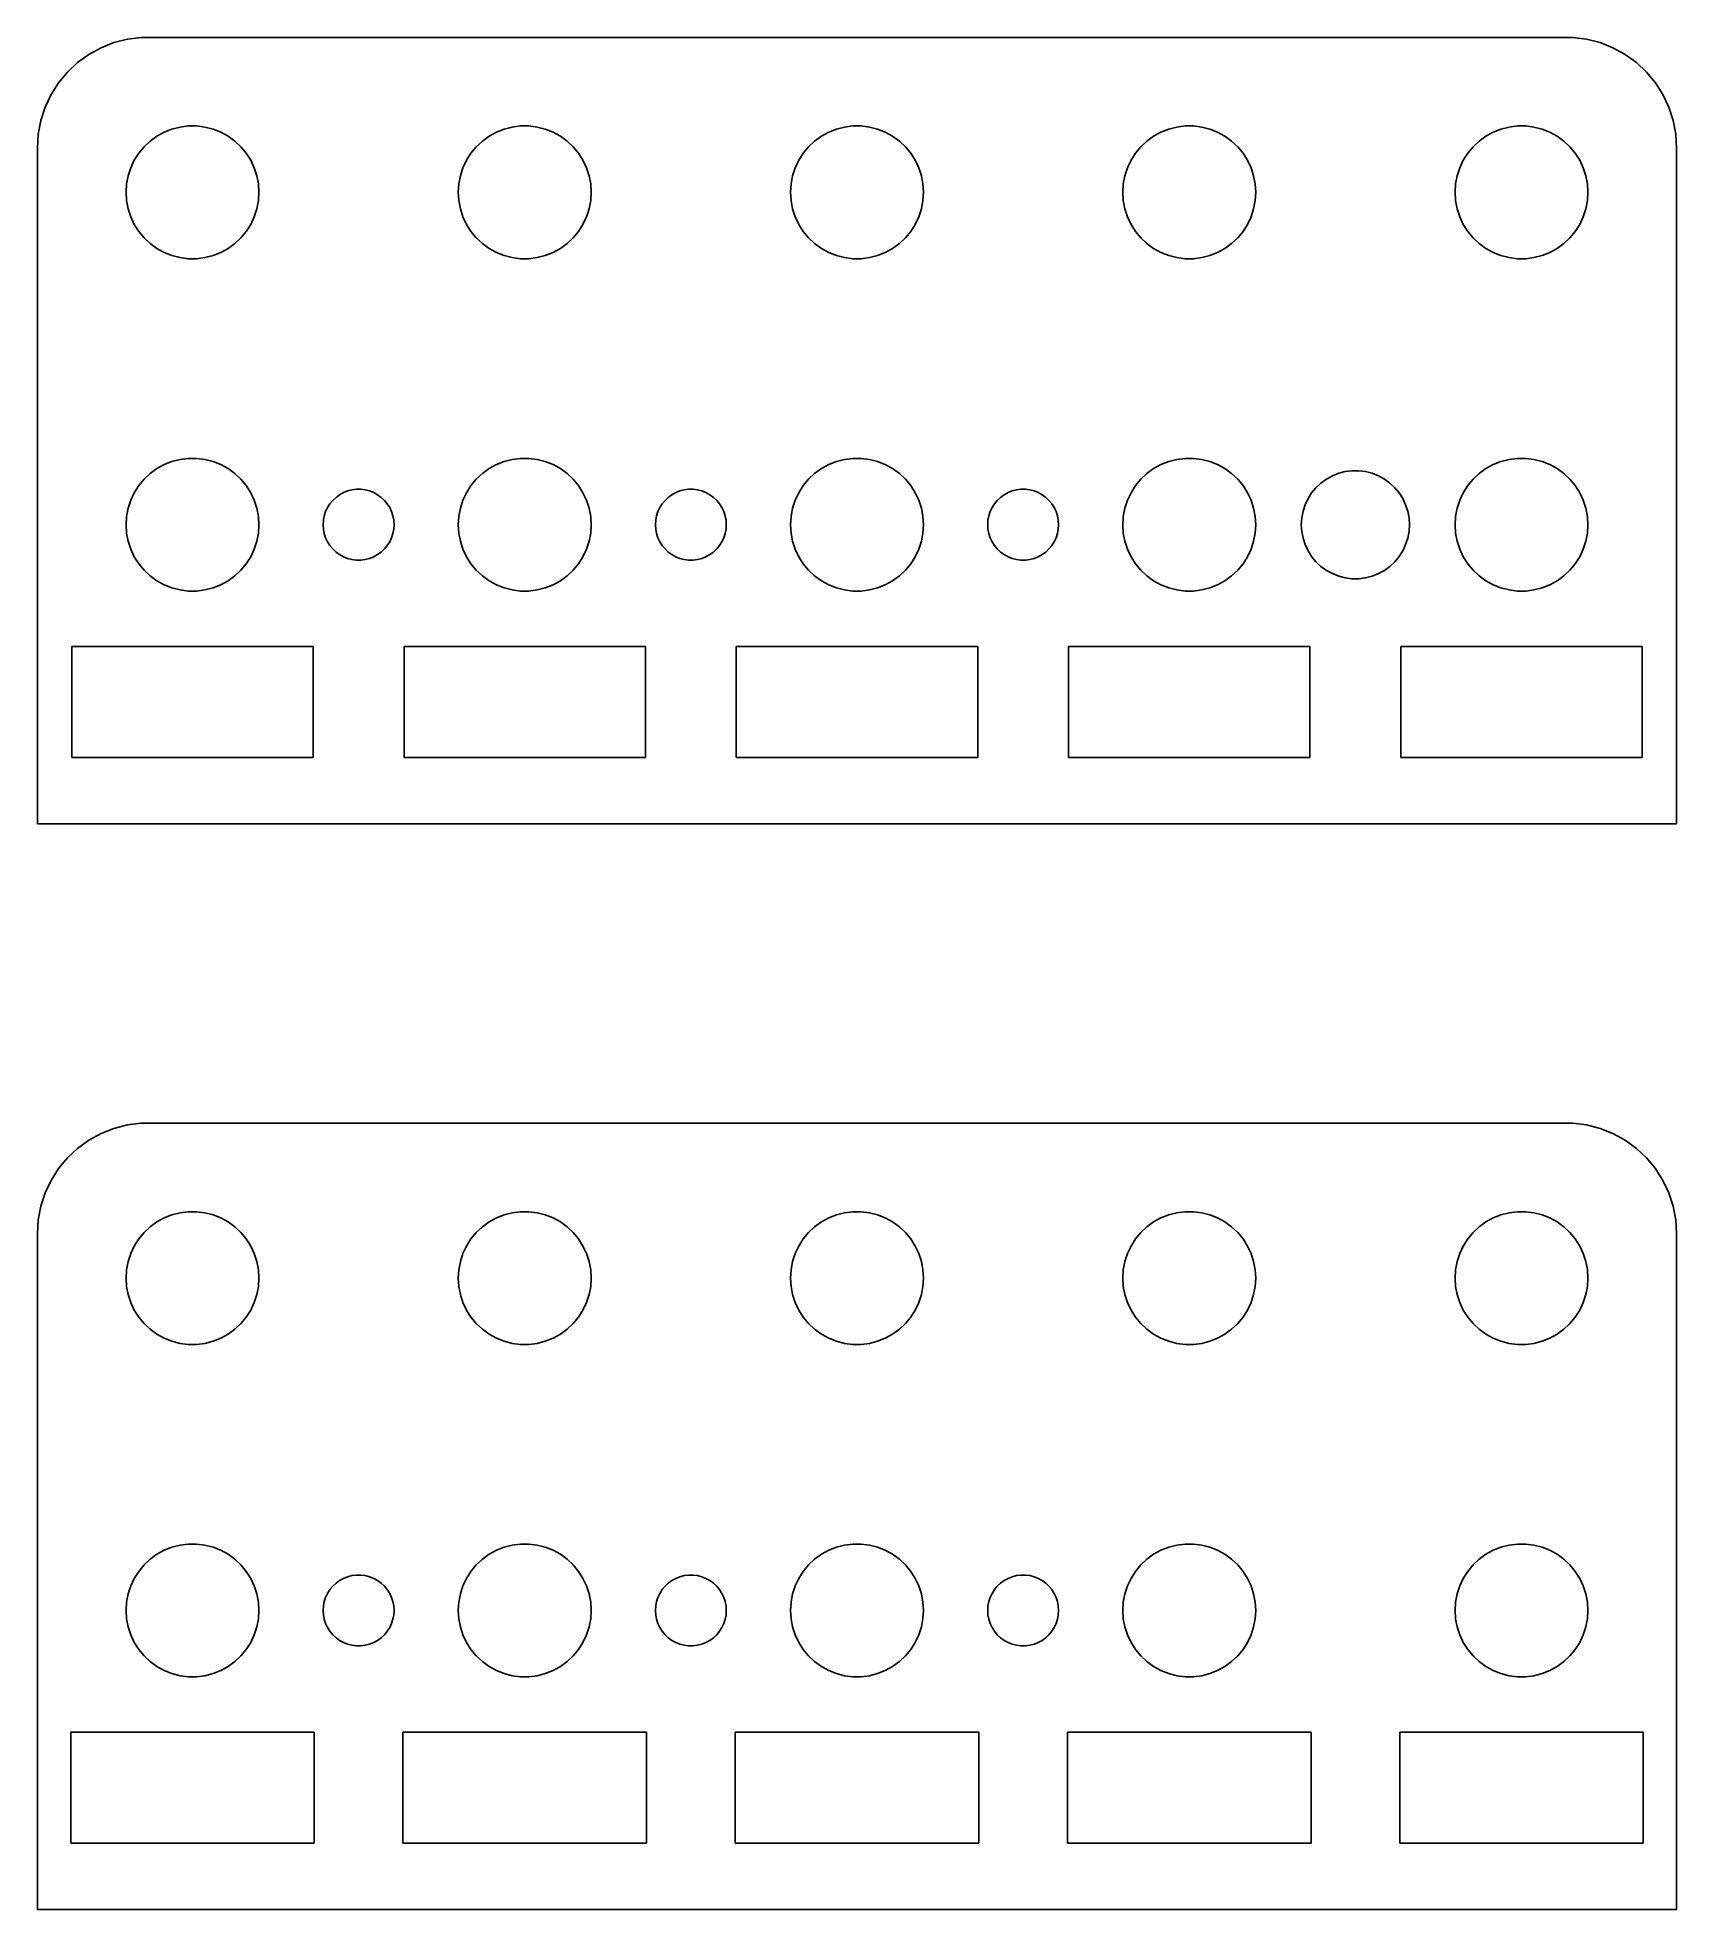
# Model space of a CAD drawing. Header units: metres. Extents: x -18.5 to 18.5, y 0 to 42.2.
import ezdxf

# ---------------------------------------------------------------- set-up
doc = ezdxf.new("R2010")
doc.units = ezdxf.units.M

msp = doc.modelspace()

# ---------------------------------------------------------------- linework, layer by layer
for p, q in [((-16.157, 42.2451), (-16.4684, 42.2057)), ((16.157, 42.2451), (-16.157, 42.2451)), ((16.4684, 42.2057), (16.157, 42.2451)), ((-17.3396, 41.8608), (-17.5936, 41.6763)), ((-17.0644, 42.0121), (-17.3396, 41.8608)), ((-16.7725, 42.1276), (-17.0644, 42.0121)), ((-16.4684, 42.2057), (-16.7725, 42.1276)), ((16.7725, 42.1276), (16.4684, 42.2057)), ((17.0644, 42.0121), (16.7725, 42.1276)), ((17.3396, 41.8608), (17.0644, 42.0121)), ((17.5936, 41.6763), (17.3396, 41.8608)), ((-17.8224, 41.4614), (-18.0225, 41.2195)), ((-17.5936, 41.6763), (-17.8224, 41.4614)), ((17.8224, 41.4614), (17.5936, 41.6763)), ((18.0225, 41.2195), (17.8224, 41.4614)), ((-18.0225, 41.2195), (-18.1908, 40.9544)), ((18.1908, 40.9544), (18.0225, 41.2195)), ((-18.3244, 40.6703), (-18.4214, 40.3717)), ((-18.1908, 40.9544), (-18.3244, 40.6703)), ((18.3244, 40.6703), (18.1908, 40.9544)), ((18.4214, 40.3717), (18.3244, 40.6703)), ((-18.4214, 40.3717), (-18.4803, 40.0633)), ((-15.6387, 40.1072), (-15.4635, 40.1766)), ((-15.4635, 40.1766), (-15.2811, 40.2234)), ((-15.2811, 40.2234), (-15.0942, 40.247)), ((-15.0942, 40.247), (-14.9058, 40.247)), ((-14.9058, 40.247), (-14.7189, 40.2234)), ((-14.7189, 40.2234), (-14.5365, 40.1766)), ((-14.5365, 40.1766), (-14.3613, 40.1072)), ((-8.13866, 40.1072), (-7.96352, 40.1766)), ((-7.96352, 40.1766), (-7.78107, 40.2234)), ((-7.78107, 40.2234), (-7.59418, 40.247)), ((-7.59418, 40.247), (-7.40581, 40.247)), ((-7.40581, 40.247), (-7.21892, 40.2234)), ((-7.21892, 40.2234), (-7.03647, 40.1766)), ((-7.03647, 40.1766), (-6.86133, 40.1072)), ((-0.638657, 40.1072), (-0.463516, 40.1766)), ((-0.463516, 40.1766), (-0.281067, 40.2234)), ((-0.281067, 40.2234), (-0.094177, 40.247)), ((-0.094177, 40.247), (0.094177, 40.247)), ((0.094177, 40.247), (0.281067, 40.2234)), ((0.281067, 40.2234), (0.463516, 40.1766)), ((0.463516, 40.1766), (0.638657, 40.1072)), ((6.86133, 40.1072), (7.03647, 40.1766)), ((7.03647, 40.1766), (7.21892, 40.2234)), ((7.21892, 40.2234), (7.40581, 40.247)), ((7.40581, 40.247), (7.59418, 40.247)), ((7.59418, 40.247), (7.78107, 40.2234)), ((7.78107, 40.2234), (7.96352, 40.1766)), ((7.96352, 40.1766), (8.13866, 40.1072)), ((14.3613, 40.1072), (14.5365, 40.1766)), ((14.5365, 40.1766), (14.7189, 40.2234)), ((14.7189, 40.2234), (14.9058, 40.247)), ((14.9058, 40.247), (15.0942, 40.247)), ((15.0942, 40.247), (15.2811, 40.2234)), ((15.2811, 40.2234), (15.4635, 40.1766)), ((15.4635, 40.1766), (15.6387, 40.1072)), ((18.4803, 40.0633), (18.4214, 40.3717)), ((-18.4803, 40.0633), (-18.5, 39.75)), ((-18.5, 39.75), (-18.5, 24.5)), ((-16.2135, 39.6317), (-16.0934, 39.7768)), ((-16.0934, 39.7768), (-15.9561, 39.9058)), ((-15.9561, 39.9058), (-15.8037, 40.0165)), ((-15.8037, 40.0165), (-15.6387, 40.1072)), ((-14.3613, 40.1072), (-14.1963, 40.0165)), ((-14.1963, 40.0165), (-14.0439, 39.9058)), ((-14.0439, 39.9058), (-13.9065, 39.7768)), ((-13.9065, 39.7768), (-13.7865, 39.6317)), ((-8.71352, 39.6317), (-8.59344, 39.7768)), ((-8.59344, 39.7768), (-8.45613, 39.9058)), ((-8.45613, 39.9058), (-8.30373, 40.0165)), ((-8.30373, 40.0165), (-8.13866, 40.1072)), ((-6.86133, 40.1072), (-6.69626, 40.0165)), ((-6.69626, 40.0165), (-6.54385, 39.9058)), ((-6.54385, 39.9058), (-6.40654, 39.7768)), ((-6.40654, 39.7768), (-6.28647, 39.6317)), ((-1.21352, 39.6317), (-1.09344, 39.7768)), ((-1.09344, 39.7768), (-0.956131, 39.9058)), ((-0.956131, 39.9058), (-0.803726, 40.0165)), ((-0.803726, 40.0165), (-0.638657, 40.1072)), ((0.638657, 40.1072), (0.803726, 40.0165)), ((0.803726, 40.0165), (0.956131, 39.9058)), ((0.956131, 39.9058), (1.09344, 39.7768)), ((1.09344, 39.7768), (1.21352, 39.6317)), ((6.28647, 39.6317), (6.40654, 39.7768)), ((6.40654, 39.7768), (6.54385, 39.9058)), ((6.54385, 39.9058), (6.69626, 40.0165)), ((6.69626, 40.0165), (6.86133, 40.1072)), ((8.13866, 40.1072), (8.30373, 40.0165)), ((8.30373, 40.0165), (8.45613, 39.9058)), ((8.45613, 39.9058), (8.59344, 39.7768)), ((8.59344, 39.7768), (8.71352, 39.6317)), ((13.7865, 39.6317), (13.9065, 39.7768)), ((13.9065, 39.7768), (14.0439, 39.9058)), ((14.0439, 39.9058), (14.1963, 40.0165)), ((14.1963, 40.0165), (14.3613, 40.1072)), ((15.6387, 40.1072), (15.8037, 40.0165)), ((15.8037, 40.0165), (15.9561, 39.9058)), ((15.9561, 39.9058), (16.0934, 39.7768)), ((16.0934, 39.7768), (16.2135, 39.6317)), ((18.5, 39.75), (18.4803, 40.0633)), ((18.5, 24.5), (18.5, 39.75)), ((-16.4529, 39.123), (-16.3947, 39.3022)), ((-16.3947, 39.3022), (-16.3145, 39.4726)), ((-16.3145, 39.4726), (-16.2135, 39.6317)), ((-13.7865, 39.6317), (-13.6855, 39.4726)), ((-13.6855, 39.4726), (-13.6053, 39.3022)), ((-13.6053, 39.3022), (-13.5471, 39.123)), ((-8.95287, 39.123), (-8.89465, 39.3022)), ((-8.89465, 39.3022), (-8.81445, 39.4726)), ((-8.81445, 39.4726), (-8.71352, 39.6317)), ((-6.28647, 39.6317), (-6.18553, 39.4726)), ((-6.18553, 39.4726), (-6.10533, 39.3022)), ((-6.10533, 39.3022), (-6.04712, 39.123)), ((-1.45287, 39.123), (-1.39465, 39.3022)), ((-1.39465, 39.3022), (-1.31445, 39.4726)), ((-1.31445, 39.4726), (-1.21352, 39.6317)), ((1.21352, 39.6317), (1.31445, 39.4726)), ((1.31445, 39.4726), (1.39465, 39.3022)), ((1.39465, 39.3022), (1.45287, 39.123)), ((6.04712, 39.123), (6.10533, 39.3022)), ((6.10533, 39.3022), (6.18553, 39.4726)), ((6.18553, 39.4726), (6.28647, 39.6317)), ((8.71352, 39.6317), (8.81445, 39.4726)), ((8.81445, 39.4726), (8.89465, 39.3022)), ((8.89465, 39.3022), (8.95287, 39.123)), ((13.5471, 39.123), (13.6053, 39.3022)), ((13.6053, 39.3022), (13.6855, 39.4726)), ((13.6855, 39.4726), (13.7865, 39.6317)), ((16.2135, 39.6317), (16.3145, 39.4726)), ((16.3145, 39.4726), (16.3947, 39.3022)), ((16.3947, 39.3022), (16.4529, 39.123)), ((-16.5, 38.75), (-16.4882, 38.938)), ((-16.4882, 38.938), (-16.4529, 39.123)), ((-13.5471, 39.123), (-13.5118, 38.938)), ((-13.5118, 38.938), (-13.5, 38.75)), ((-9, 38.75), (-8.98816, 38.938)), ((-8.98816, 38.938), (-8.95287, 39.123)), ((-6.04712, 39.123), (-6.01183, 38.938)), ((-6.01183, 38.938), (-6, 38.75)), ((-1.5, 38.75), (-1.48816, 38.938)), ((-1.48816, 38.938), (-1.45287, 39.123)), ((1.45287, 39.123), (1.48816, 38.938)), ((1.48816, 38.938), (1.5, 38.75)), ((6, 38.75), (6.01183, 38.938)), ((6.01183, 38.938), (6.04712, 39.123)), ((8.95287, 39.123), (8.98816, 38.938)), ((8.98816, 38.938), (9, 38.75)), ((13.5, 38.75), (13.5118, 38.938)), ((13.5118, 38.938), (13.5471, 39.123)), ((16.4529, 39.123), (16.4882, 38.938)), ((16.4882, 38.938), (16.5, 38.75)), ((-16.4882, 38.562), (-16.5, 38.75)), ((-16.4529, 38.377), (-16.4882, 38.562)), ((-13.5118, 38.562), (-13.5471, 38.377)), ((-13.5, 38.75), (-13.5118, 38.562)), ((-8.98816, 38.562), (-9, 38.75)), ((-8.95287, 38.377), (-8.98816, 38.562)), ((-6.01183, 38.562), (-6.04712, 38.377)), ((-6, 38.75), (-6.01183, 38.562)), ((-1.48816, 38.562), (-1.5, 38.75)), ((-1.45287, 38.377), (-1.48816, 38.562)), ((1.48816, 38.562), (1.45287, 38.377)), ((1.5, 38.75), (1.48816, 38.562)), ((6.01183, 38.562), (6, 38.75)), ((6.04712, 38.377), (6.01183, 38.562)), ((8.98816, 38.562), (8.95287, 38.377)), ((9, 38.75), (8.98816, 38.562)), ((13.5118, 38.562), (13.5, 38.75)), ((13.5471, 38.377), (13.5118, 38.562)), ((16.4882, 38.562), (16.4529, 38.377)), ((16.5, 38.75), (16.4882, 38.562)), ((-16.3947, 38.1978), (-16.4529, 38.377)), ((-16.3145, 38.0274), (-16.3947, 38.1978)), ((-16.2135, 37.8683), (-16.3145, 38.0274)), ((-13.6855, 38.0274), (-13.7865, 37.8683)), ((-13.6053, 38.1978), (-13.6855, 38.0274)), ((-13.5471, 38.377), (-13.6053, 38.1978)), ((-8.89465, 38.1978), (-8.95287, 38.377)), ((-8.81445, 38.0274), (-8.89465, 38.1978)), ((-8.71352, 37.8683), (-8.81445, 38.0274)), ((-6.18553, 38.0274), (-6.28647, 37.8683)), ((-6.10533, 38.1978), (-6.18553, 38.0274)), ((-6.04712, 38.377), (-6.10533, 38.1978)), ((-1.39465, 38.1978), (-1.45287, 38.377)), ((-1.31445, 38.0274), (-1.39465, 38.1978)), ((-1.21352, 37.8683), (-1.31445, 38.0274)), ((1.31445, 38.0274), (1.21352, 37.8683)), ((1.39465, 38.1978), (1.31445, 38.0274)), ((1.45287, 38.377), (1.39465, 38.1978)), ((6.10533, 38.1978), (6.04712, 38.377)), ((6.18553, 38.0274), (6.10533, 38.1978)), ((6.28647, 37.8683), (6.18553, 38.0274)), ((8.81445, 38.0274), (8.71352, 37.8683)), ((8.89465, 38.1978), (8.81445, 38.0274)), ((8.95287, 38.377), (8.89465, 38.1978)), ((13.6053, 38.1978), (13.5471, 38.377)), ((13.6855, 38.0274), (13.6053, 38.1978)), ((13.7865, 37.8683), (13.6855, 38.0274)), ((16.3145, 38.0274), (16.2135, 37.8683)), ((16.3947, 38.1978), (16.3145, 38.0274)), ((16.4529, 38.377), (16.3947, 38.1978)), ((-16.0934, 37.7232), (-16.2135, 37.8683)), ((-15.9561, 37.5942), (-16.0934, 37.7232)), ((-13.9065, 37.7232), (-14.0439, 37.5942)), ((-13.7865, 37.8683), (-13.9065, 37.7232)), ((-8.59344, 37.7232), (-8.71352, 37.8683)), ((-8.45613, 37.5942), (-8.59344, 37.7232)), ((-6.40654, 37.7232), (-6.54385, 37.5942)), ((-6.28647, 37.8683), (-6.40654, 37.7232)), ((-1.09344, 37.7232), (-1.21352, 37.8683)), ((-0.956131, 37.5942), (-1.09344, 37.7232)), ((1.09344, 37.7232), (0.956131, 37.5942)), ((1.21352, 37.8683), (1.09344, 37.7232)), ((6.40654, 37.7232), (6.28647, 37.8683)), ((6.54385, 37.5942), (6.40654, 37.7232)), ((8.59344, 37.7232), (8.45613, 37.5942)), ((8.71352, 37.8683), (8.59344, 37.7232)), ((13.9065, 37.7232), (13.7865, 37.8683)), ((14.0439, 37.5942), (13.9065, 37.7232)), ((16.0934, 37.7232), (15.9561, 37.5942)), ((16.2135, 37.8683), (16.0934, 37.7232)), ((-15.8037, 37.4835), (-15.9561, 37.5942)), ((-15.6387, 37.3927), (-15.8037, 37.4835)), ((-15.4635, 37.3234), (-15.6387, 37.3927)), ((-15.2811, 37.2766), (-15.4635, 37.3234)), ((-15.0942, 37.2529), (-15.2811, 37.2766)), ((-14.9058, 37.2529), (-15.0942, 37.2529)), ((-14.7189, 37.2766), (-14.9058, 37.2529)), ((-14.5365, 37.3234), (-14.7189, 37.2766)), ((-14.3613, 37.3927), (-14.5365, 37.3234)), ((-14.1963, 37.4835), (-14.3613, 37.3927)), ((-14.0439, 37.5942), (-14.1963, 37.4835)), ((-8.30373, 37.4835), (-8.45613, 37.5942)), ((-8.13866, 37.3927), (-8.30373, 37.4835)), ((-7.96352, 37.3234), (-8.13866, 37.3927)), ((-7.78107, 37.2766), (-7.96352, 37.3234)), ((-7.59418, 37.2529), (-7.78107, 37.2766)), ((-7.40581, 37.2529), (-7.59418, 37.2529)), ((-7.21892, 37.2766), (-7.40581, 37.2529)), ((-7.03647, 37.3234), (-7.21892, 37.2766)), ((-6.86133, 37.3927), (-7.03647, 37.3234)), ((-6.69626, 37.4835), (-6.86133, 37.3927)), ((-6.54385, 37.5942), (-6.69626, 37.4835)), ((-0.803726, 37.4835), (-0.956131, 37.5942)), ((-0.638657, 37.3927), (-0.803726, 37.4835)), ((-0.463516, 37.3234), (-0.638657, 37.3927)), ((-0.281067, 37.2766), (-0.463516, 37.3234)), ((-0.094177, 37.2529), (-0.281067, 37.2766)), ((0.094177, 37.2529), (-0.094177, 37.2529)), ((0.281067, 37.2766), (0.094177, 37.2529)), ((0.463516, 37.3234), (0.281067, 37.2766)), ((0.638657, 37.3927), (0.463516, 37.3234)), ((0.803726, 37.4835), (0.638657, 37.3927)), ((0.956131, 37.5942), (0.803726, 37.4835)), ((6.69626, 37.4835), (6.54385, 37.5942)), ((6.86133, 37.3927), (6.69626, 37.4835)), ((7.03647, 37.3234), (6.86133, 37.3927)), ((7.21892, 37.2766), (7.03647, 37.3234)), ((7.40581, 37.2529), (7.21892, 37.2766)), ((7.59418, 37.2529), (7.40581, 37.2529)), ((7.78107, 37.2766), (7.59418, 37.2529)), ((7.96352, 37.3234), (7.78107, 37.2766)), ((8.13866, 37.3927), (7.96352, 37.3234)), ((8.30373, 37.4835), (8.13866, 37.3927)), ((8.45613, 37.5942), (8.30373, 37.4835)), ((14.1963, 37.4835), (14.0439, 37.5942)), ((14.3613, 37.3927), (14.1963, 37.4835)), ((14.5365, 37.3234), (14.3613, 37.3927)), ((14.7189, 37.2766), (14.5365, 37.3234)), ((14.9058, 37.2529), (14.7189, 37.2766)), ((15.0942, 37.2529), (14.9058, 37.2529)), ((15.2811, 37.2766), (15.0942, 37.2529)), ((15.4635, 37.3234), (15.2811, 37.2766)), ((15.6387, 37.3927), (15.4635, 37.3234)), ((15.8037, 37.4835), (15.6387, 37.3927)), ((15.9561, 37.5942), (15.8037, 37.4835)), ((-15.8037, 32.5165), (-15.6387, 32.6072)), ((-15.6387, 32.6072), (-15.4635, 32.6766)), ((-15.4635, 32.6766), (-15.2811, 32.7234)), ((-15.2811, 32.7234), (-15.0942, 32.747)), ((-15.0942, 32.747), (-14.9058, 32.747)), ((-14.9058, 32.747), (-14.7189, 32.7234)), ((-14.7189, 32.7234), (-14.5365, 32.6766)), ((-14.5365, 32.6766), (-14.3613, 32.6072)), ((-14.3613, 32.6072), (-14.1963, 32.5165)), ((-8.30373, 32.5165), (-8.13866, 32.6072)), ((-8.13866, 32.6072), (-7.96352, 32.6766)), ((-7.96352, 32.6766), (-7.78107, 32.7234)), ((-7.78107, 32.7234), (-7.59418, 32.747)), ((-7.59418, 32.747), (-7.40581, 32.747)), ((-7.40581, 32.747), (-7.21892, 32.7234)), ((-7.21892, 32.7234), (-7.03647, 32.6766)), ((-7.03647, 32.6766), (-6.86133, 32.6072)), ((-6.86133, 32.6072), (-6.69626, 32.5165)), ((-0.803726, 32.5165), (-0.638657, 32.6072)), ((-0.638657, 32.6072), (-0.463516, 32.6766)), ((-0.463516, 32.6766), (-0.281067, 32.7234)), ((-0.281067, 32.7234), (-0.094177, 32.747)), ((-0.094177, 32.747), (0.094177, 32.747)), ((0.094177, 32.747), (0.281067, 32.7234)), ((0.281067, 32.7234), (0.463516, 32.6766)), ((0.463516, 32.6766), (0.638657, 32.6072)), ((0.638657, 32.6072), (0.803726, 32.5165)), ((6.69626, 32.5165), (6.86133, 32.6072)), ((6.86133, 32.6072), (7.03647, 32.6766)), ((7.03647, 32.6766), (7.21892, 32.7234)), ((7.21892, 32.7234), (7.40581, 32.747)), ((7.40581, 32.747), (7.59418, 32.747)), ((7.59418, 32.747), (7.78107, 32.7234)), ((7.78107, 32.7234), (7.96352, 32.6766)), ((7.96352, 32.6766), (8.13866, 32.6072)), ((8.13866, 32.6072), (8.30373, 32.5165)), ((14.1963, 32.5165), (14.3613, 32.6072)), ((14.3613, 32.6072), (14.5365, 32.6766)), ((14.5365, 32.6766), (14.7189, 32.7234)), ((14.7189, 32.7234), (14.9058, 32.747)), ((14.9058, 32.747), (15.0942, 32.747)), ((15.0942, 32.747), (15.2811, 32.7234)), ((15.2811, 32.7234), (15.4635, 32.6766)), ((15.4635, 32.6766), (15.6387, 32.6072)), ((15.6387, 32.6072), (15.8037, 32.5165)), ((-16.3145, 31.9726), (-16.2135, 32.1317)), ((-16.2135, 32.1317), (-16.0934, 32.2768)), ((-16.0934, 32.2768), (-15.9561, 32.4058)), ((-15.9561, 32.4058), (-15.8037, 32.5165)), ((-14.1963, 32.5165), (-14.0439, 32.4058)), ((-14.0439, 32.4058), (-13.9065, 32.2768)), ((-13.9065, 32.2768), (-13.7865, 32.1317)), ((-13.7865, 32.1317), (-13.6855, 31.9726)), ((-8.81445, 31.9726), (-8.71352, 32.1317)), ((-8.71352, 32.1317), (-8.59344, 32.2768)), ((-8.59344, 32.2768), (-8.45613, 32.4058)), ((-8.45613, 32.4058), (-8.30373, 32.5165)), ((-6.69626, 32.5165), (-6.54385, 32.4058)), ((-6.54385, 32.4058), (-6.40654, 32.2768)), ((-6.40654, 32.2768), (-6.28647, 32.1317)), ((-6.28647, 32.1317), (-6.18553, 31.9726)), ((-1.31445, 31.9726), (-1.21352, 32.1317)), ((-1.21352, 32.1317), (-1.09344, 32.2768)), ((-1.09344, 32.2768), (-0.956131, 32.4058)), ((-0.956131, 32.4058), (-0.803726, 32.5165)), ((0.803726, 32.5165), (0.956131, 32.4058)), ((0.956131, 32.4058), (1.09344, 32.2768)), ((1.09344, 32.2768), (1.21352, 32.1317)), ((1.21352, 32.1317), (1.31445, 31.9726)), ((6.18553, 31.9726), (6.28647, 32.1317)), ((6.28647, 32.1317), (6.40654, 32.2768)), ((6.40654, 32.2768), (6.54385, 32.4058)), ((6.54385, 32.4058), (6.69626, 32.5165)), ((8.30373, 32.5165), (8.45613, 32.4058)), ((8.45613, 32.4058), (8.59344, 32.2768)), ((8.59344, 32.2768), (8.71352, 32.1317)), ((8.71352, 32.1317), (8.81445, 31.9726)), ((10.3602, 32.0855), (10.472, 32.1905)), ((10.472, 32.1905), (10.596, 32.2806)), ((10.596, 32.2806), (10.7303, 32.3544)), ((10.7303, 32.3544), (10.8728, 32.4108)), ((10.8728, 32.4108), (11.0213, 32.449)), ((11.0213, 32.449), (11.1734, 32.4682)), ((11.1734, 32.4682), (11.3266, 32.4682)), ((11.3266, 32.4682), (11.4787, 32.449)), ((11.4787, 32.449), (11.6272, 32.4108)), ((11.6272, 32.4108), (11.7697, 32.3544)), ((11.7697, 32.3544), (11.904, 32.2806)), ((11.904, 32.2806), (12.028, 32.1905)), ((12.028, 32.1905), (12.1398, 32.0855)), ((13.6855, 31.9726), (13.7865, 32.1317)), ((13.7865, 32.1317), (13.9065, 32.2768)), ((13.9065, 32.2768), (14.0439, 32.4058)), ((14.0439, 32.4058), (14.1963, 32.5165)), ((15.8037, 32.5165), (15.9561, 32.4058)), ((15.9561, 32.4058), (16.0934, 32.2768)), ((16.0934, 32.2768), (16.2135, 32.1317)), ((16.2135, 32.1317), (16.3145, 31.9726)), ((-16.4529, 31.623), (-16.3947, 31.8022)), ((-16.3947, 31.8022), (-16.3145, 31.9726)), ((-13.6855, 31.9726), (-13.6053, 31.8022)), ((-13.6053, 31.8022), (-13.5471, 31.623)), ((-11.951, 31.6354), (-11.8972, 31.7202)), ((-11.8972, 31.7202), (-11.8332, 31.7976)), ((-11.8332, 31.7976), (-11.7599, 31.8664)), ((-11.7599, 31.8664), (-11.6786, 31.9255)), ((-11.6786, 31.9255), (-11.5906, 31.9738)), ((-11.5906, 31.9738), (-11.4972, 32.0108)), ((-11.4972, 32.0108), (-11.3999, 32.0358)), ((-11.3999, 32.0358), (-11.3002, 32.0484)), ((-11.3002, 32.0484), (-11.1998, 32.0484)), ((-11.1998, 32.0484), (-11.1001, 32.0358)), ((-11.1001, 32.0358), (-11.0028, 32.0108)), ((-11.0028, 32.0108), (-10.9094, 31.9738)), ((-10.9094, 31.9738), (-10.8213, 31.9255)), ((-10.8213, 31.9255), (-10.7401, 31.8664)), ((-10.7401, 31.8664), (-10.6668, 31.7976)), ((-10.6668, 31.7976), (-10.6028, 31.7202)), ((-10.6028, 31.7202), (-10.549, 31.6354)), ((-8.95287, 31.623), (-8.89465, 31.8022)), ((-8.89465, 31.8022), (-8.81445, 31.9726)), ((-6.18553, 31.9726), (-6.10533, 31.8022)), ((-6.10533, 31.8022), (-6.04712, 31.623)), ((-4.45103, 31.6354), (-4.3972, 31.7202)), ((-4.3972, 31.7202), (-4.33316, 31.7976)), ((-4.33316, 31.7976), (-4.25993, 31.8664)), ((-4.25993, 31.8664), (-4.17865, 31.9255)), ((-4.17865, 31.9255), (-4.09062, 31.9738)), ((-4.09062, 31.9738), (-3.99721, 32.0108)), ((-3.99721, 32.0108), (-3.8999, 32.0358)), ((-3.8999, 32.0358), (-3.80023, 32.0484)), ((-3.80023, 32.0484), (-3.69975, 32.0484)), ((-3.69975, 32.0484), (-3.60008, 32.0358)), ((-3.60008, 32.0358), (-3.50278, 32.0108)), ((-3.50278, 32.0108), (-3.40936, 31.9738)), ((-3.40936, 31.9738), (-3.32133, 31.9255)), ((-3.32133, 31.9255), (-3.24005, 31.8664)), ((-3.24005, 31.8664), (-3.16682, 31.7976)), ((-3.16682, 31.7976), (-3.10278, 31.7202)), ((-3.10278, 31.7202), (-3.04895, 31.6354)), ((-1.45287, 31.623), (-1.39465, 31.8022)), ((-1.39465, 31.8022), (-1.31445, 31.9726)), ((1.31445, 31.9726), (1.39465, 31.8022)), ((1.39465, 31.8022), (1.45287, 31.623)), ((3.04895, 31.6354), (3.10278, 31.7202)), ((3.10278, 31.7202), (3.16682, 31.7976)), ((3.16682, 31.7976), (3.24005, 31.8664)), ((3.24005, 31.8664), (3.32133, 31.9255)), ((3.32133, 31.9255), (3.40936, 31.9738)), ((3.40936, 31.9738), (3.50278, 32.0108)), ((3.50278, 32.0108), (3.60008, 32.0358)), ((3.60008, 32.0358), (3.69975, 32.0484)), ((3.69975, 32.0484), (3.80023, 32.0484)), ((3.80023, 32.0484), (3.8999, 32.0358)), ((3.8999, 32.0358), (3.99721, 32.0108)), ((3.99721, 32.0108), (4.09062, 31.9738)), ((4.09062, 31.9738), (4.17865, 31.9255)), ((4.17865, 31.9255), (4.25993, 31.8664)), ((4.25993, 31.8664), (4.33316, 31.7976)), ((4.33316, 31.7976), (4.3972, 31.7202)), ((4.3972, 31.7202), (4.45103, 31.6354)), ((6.04712, 31.623), (6.10533, 31.8022)), ((6.10533, 31.8022), (6.18553, 31.9726)), ((8.81445, 31.9726), (8.89465, 31.8022)), ((8.89465, 31.8022), (8.95287, 31.623)), ((10.0677, 31.5535), (10.1151, 31.6993)), ((10.1151, 31.6993), (10.1804, 31.838)), ((10.1804, 31.838), (10.2625, 31.9674)), ((10.2625, 31.9674), (10.3602, 32.0855)), ((12.1398, 32.0855), (12.2375, 31.9674)), ((12.2375, 31.9674), (12.3196, 31.838)), ((12.3196, 31.838), (12.3849, 31.6993)), ((12.3849, 31.6993), (12.4322, 31.5535)), ((13.5471, 31.623), (13.6053, 31.8022)), ((13.6053, 31.8022), (13.6855, 31.9726)), ((16.3145, 31.9726), (16.3947, 31.8022)), ((16.3947, 31.8022), (16.4529, 31.623)), ((-16.5, 31.25), (-16.4882, 31.438)), ((-16.4882, 31.438), (-16.4529, 31.623)), ((-13.5471, 31.623), (-13.5118, 31.438)), ((-13.5118, 31.438), (-13.5, 31.25)), ((-12.05, 31.25), (-12.0437, 31.3503)), ((-12.0437, 31.3503), (-12.0249, 31.4489)), ((-12.0249, 31.4489), (-11.9938, 31.5445)), ((-11.9938, 31.5445), (-11.951, 31.6354)), ((-10.549, 31.6354), (-10.5062, 31.5445)), ((-10.5062, 31.5445), (-10.4751, 31.4489)), ((-10.4751, 31.4489), (-10.4563, 31.3503)), ((-10.4563, 31.3503), (-10.45, 31.25)), ((-9, 31.25), (-8.98816, 31.438)), ((-8.98816, 31.438), (-8.95287, 31.623)), ((-6.04712, 31.623), (-6.01183, 31.438)), ((-6.01183, 31.438), (-6, 31.25)), ((-4.54999, 31.25), (-4.54369, 31.3503)), ((-4.54369, 31.3503), (-4.52486, 31.4489)), ((-4.52486, 31.4489), (-4.49382, 31.5445)), ((-4.49382, 31.5445), (-4.45103, 31.6354)), ((-3.04895, 31.6354), (-3.00616, 31.5445)), ((-3.00616, 31.5445), (-2.97513, 31.4489)), ((-2.97513, 31.4489), (-2.9563, 31.3503)), ((-2.9563, 31.3503), (-2.95, 31.25)), ((-1.5, 31.25), (-1.48816, 31.438)), ((-1.48816, 31.438), (-1.45287, 31.623)), ((1.45287, 31.623), (1.48816, 31.438)), ((1.48816, 31.438), (1.5, 31.25)), ((2.95, 31.25), (2.9563, 31.3503)), ((2.9563, 31.3503), (2.97513, 31.4489)), ((2.97513, 31.4489), (3.00616, 31.5445)), ((3.00616, 31.5445), (3.04895, 31.6354)), ((4.45103, 31.6354), (4.49382, 31.5445)), ((4.49382, 31.5445), (4.52486, 31.4489)), ((4.52486, 31.4489), (4.54369, 31.3503)), ((4.54369, 31.3503), (4.54999, 31.25)), ((6, 31.25), (6.01183, 31.438)), ((6.01183, 31.438), (6.04712, 31.623)), ((8.95287, 31.623), (8.98816, 31.438)), ((8.98816, 31.438), (9, 31.25)), ((10.0294, 31.25), (10.039, 31.403)), ((10.039, 31.403), (10.0677, 31.5535)), ((12.4322, 31.5535), (12.461, 31.403)), ((12.461, 31.403), (12.4706, 31.25)), ((13.5, 31.25), (13.5118, 31.438)), ((13.5118, 31.438), (13.5471, 31.623)), ((16.4529, 31.623), (16.4882, 31.438)), ((16.4882, 31.438), (16.5, 31.25)), ((-16.4882, 31.062), (-16.5, 31.25)), ((-16.4529, 30.877), (-16.4882, 31.062)), ((-16.3947, 30.6978), (-16.4529, 30.877)), ((-13.5471, 30.877), (-13.6053, 30.6978)), ((-13.5118, 31.062), (-13.5471, 30.877)), ((-13.5, 31.25), (-13.5118, 31.062)), ((-12.0437, 31.1497), (-12.05, 31.25)), ((-12.0249, 31.051), (-12.0437, 31.1497)), ((-11.9938, 30.9555), (-12.0249, 31.051)), ((-11.951, 30.8646), (-11.9938, 30.9555)), ((-11.8972, 30.7798), (-11.951, 30.8646)), ((-10.549, 30.8646), (-10.6028, 30.7798)), ((-10.5062, 30.9555), (-10.549, 30.8646)), ((-10.4751, 31.051), (-10.5062, 30.9555)), ((-10.4563, 31.1497), (-10.4751, 31.051)), ((-10.45, 31.25), (-10.4563, 31.1497)), ((-8.98816, 31.062), (-9, 31.25)), ((-8.95287, 30.877), (-8.98816, 31.062)), ((-8.89465, 30.6978), (-8.95287, 30.877)), ((-6.04712, 30.877), (-6.10533, 30.6978)), ((-6.01183, 31.062), (-6.04712, 30.877)), ((-6, 31.25), (-6.01183, 31.062)), ((-4.54369, 31.1497), (-4.54999, 31.25)), ((-4.52486, 31.051), (-4.54369, 31.1497)), ((-4.49382, 30.9555), (-4.52486, 31.051)), ((-4.45103, 30.8646), (-4.49382, 30.9555)), ((-4.3972, 30.7798), (-4.45103, 30.8646)), ((-3.04895, 30.8646), (-3.10278, 30.7798)), ((-3.00616, 30.9555), (-3.04895, 30.8646)), ((-2.97513, 31.051), (-3.00616, 30.9555)), ((-2.9563, 31.1497), (-2.97513, 31.051)), ((-2.95, 31.25), (-2.9563, 31.1497)), ((-1.48816, 31.062), (-1.5, 31.25)), ((-1.45287, 30.877), (-1.48816, 31.062)), ((-1.39465, 30.6978), (-1.45287, 30.877)), ((1.45287, 30.877), (1.39465, 30.6978)), ((1.48816, 31.062), (1.45287, 30.877)), ((1.5, 31.25), (1.48816, 31.062)), ((2.9563, 31.1497), (2.95, 31.25)), ((2.97513, 31.051), (2.9563, 31.1497)), ((3.00616, 30.9555), (2.97513, 31.051)), ((3.04895, 30.8646), (3.00616, 30.9555)), ((3.10278, 30.7798), (3.04895, 30.8646)), ((4.45103, 30.8646), (4.3972, 30.7798)), ((4.49382, 30.9555), (4.45103, 30.8646)), ((4.52486, 31.051), (4.49382, 30.9555)), ((4.54369, 31.1497), (4.52486, 31.051)), ((4.54999, 31.25), (4.54369, 31.1497)), ((6.01183, 31.062), (6, 31.25)), ((6.04712, 30.877), (6.01183, 31.062)), ((6.10533, 30.6978), (6.04712, 30.877)), ((8.95287, 30.877), (8.89465, 30.6978)), ((8.98816, 31.062), (8.95287, 30.877)), ((9, 31.25), (8.98816, 31.062)), ((10.039, 31.097), (10.0294, 31.25)), ((10.0677, 30.9464), (10.039, 31.097)), ((10.1151, 30.8007), (10.0677, 30.9464)), ((12.4322, 30.9464), (12.3849, 30.8007)), ((12.461, 31.097), (12.4322, 30.9464)), ((12.4706, 31.25), (12.461, 31.097)), ((13.5118, 31.062), (13.5, 31.25)), ((13.5471, 30.877), (13.5118, 31.062)), ((13.6053, 30.6978), (13.5471, 30.877)), ((16.4529, 30.877), (16.3947, 30.6978)), ((16.4882, 31.062), (16.4529, 30.877)), ((16.5, 31.25), (16.4882, 31.062)), ((-16.3145, 30.5274), (-16.3947, 30.6978)), ((-16.2135, 30.3683), (-16.3145, 30.5274)), ((-13.6855, 30.5274), (-13.7865, 30.3683)), ((-13.6053, 30.6978), (-13.6855, 30.5274)), ((-11.8332, 30.7024), (-11.8972, 30.7798)), ((-11.7599, 30.6336), (-11.8332, 30.7024)), ((-11.6786, 30.5745), (-11.7599, 30.6336)), ((-11.5906, 30.5261), (-11.6786, 30.5745)), ((-11.4972, 30.4892), (-11.5906, 30.5261)), ((-11.3999, 30.4642), (-11.4972, 30.4892)), ((-11.3002, 30.4516), (-11.3999, 30.4642)), ((-11.1998, 30.4516), (-11.3002, 30.4516)), ((-11.1001, 30.4642), (-11.1998, 30.4516)), ((-11.0028, 30.4892), (-11.1001, 30.4642)), ((-10.9094, 30.5261), (-11.0028, 30.4892)), ((-10.8213, 30.5745), (-10.9094, 30.5261)), ((-10.7401, 30.6336), (-10.8213, 30.5745)), ((-10.6668, 30.7024), (-10.7401, 30.6336)), ((-10.6028, 30.7798), (-10.6668, 30.7024)), ((-8.81445, 30.5274), (-8.89465, 30.6978)), ((-8.71352, 30.3683), (-8.81445, 30.5274)), ((-6.18553, 30.5274), (-6.28647, 30.3683)), ((-6.10533, 30.6978), (-6.18553, 30.5274)), ((-4.33316, 30.7024), (-4.3972, 30.7798)), ((-4.25993, 30.6336), (-4.33316, 30.7024)), ((-4.17865, 30.5745), (-4.25993, 30.6336)), ((-4.09062, 30.5261), (-4.17865, 30.5745)), ((-3.99721, 30.4892), (-4.09062, 30.5261)), ((-3.8999, 30.4642), (-3.99721, 30.4892)), ((-3.80023, 30.4516), (-3.8999, 30.4642)), ((-3.69975, 30.4516), (-3.80023, 30.4516)), ((-3.60008, 30.4642), (-3.69975, 30.4516)), ((-3.50278, 30.4892), (-3.60008, 30.4642)), ((-3.40936, 30.5261), (-3.50278, 30.4892)), ((-3.32133, 30.5745), (-3.40936, 30.5261)), ((-3.24005, 30.6336), (-3.32133, 30.5745)), ((-3.16682, 30.7024), (-3.24005, 30.6336)), ((-3.10278, 30.7798), (-3.16682, 30.7024)), ((-1.31445, 30.5274), (-1.39465, 30.6978)), ((-1.21352, 30.3683), (-1.31445, 30.5274)), ((1.31445, 30.5274), (1.21352, 30.3683)), ((1.39465, 30.6978), (1.31445, 30.5274)), ((3.16682, 30.7024), (3.10278, 30.7798)), ((3.24005, 30.6336), (3.16682, 30.7024)), ((3.32133, 30.5745), (3.24005, 30.6336)), ((3.40936, 30.5261), (3.32133, 30.5745)), ((3.50278, 30.4892), (3.40936, 30.5261)), ((3.60008, 30.4642), (3.50278, 30.4892)), ((3.69975, 30.4516), (3.60008, 30.4642)), ((3.80023, 30.4516), (3.69975, 30.4516)), ((3.8999, 30.4642), (3.80023, 30.4516)), ((3.99721, 30.4892), (3.8999, 30.4642)), ((4.09062, 30.5261), (3.99721, 30.4892)), ((4.17865, 30.5745), (4.09062, 30.5261)), ((4.25993, 30.6336), (4.17865, 30.5745)), ((4.33316, 30.7024), (4.25993, 30.6336)), ((4.3972, 30.7798), (4.33316, 30.7024)), ((6.18553, 30.5274), (6.10533, 30.6978)), ((6.28647, 30.3683), (6.18553, 30.5274)), ((8.81445, 30.5274), (8.71352, 30.3683)), ((8.89465, 30.6978), (8.81445, 30.5274)), ((10.1804, 30.662), (10.1151, 30.8007)), ((10.2625, 30.5325), (10.1804, 30.662)), ((10.3602, 30.4144), (10.2625, 30.5325)), ((12.2375, 30.5325), (12.1398, 30.4144)), ((12.3196, 30.662), (12.2375, 30.5325)), ((12.3849, 30.8007), (12.3196, 30.662)), ((13.6855, 30.5274), (13.6053, 30.6978)), ((13.7865, 30.3683), (13.6855, 30.5274)), ((16.3145, 30.5274), (16.2135, 30.3683)), ((16.3947, 30.6978), (16.3145, 30.5274)), ((-16.0934, 30.2232), (-16.2135, 30.3683)), ((-15.9561, 30.0942), (-16.0934, 30.2232)), ((-15.8037, 29.9835), (-15.9561, 30.0942)), ((-14.0439, 30.0942), (-14.1963, 29.9835)), ((-13.9065, 30.2232), (-14.0439, 30.0942)), ((-13.7865, 30.3683), (-13.9065, 30.2232)), ((-8.59344, 30.2232), (-8.71352, 30.3683)), ((-8.45613, 30.0942), (-8.59344, 30.2232)), ((-8.30373, 29.9835), (-8.45613, 30.0942)), ((-6.54385, 30.0942), (-6.69626, 29.9835)), ((-6.40654, 30.2232), (-6.54385, 30.0942)), ((-6.28647, 30.3683), (-6.40654, 30.2232)), ((-1.09344, 30.2232), (-1.21352, 30.3683)), ((-0.956131, 30.0942), (-1.09344, 30.2232)), ((-0.803726, 29.9835), (-0.956131, 30.0942)), ((0.956131, 30.0942), (0.803726, 29.9835)), ((1.09344, 30.2232), (0.956131, 30.0942)), ((1.21352, 30.3683), (1.09344, 30.2232)), ((6.40654, 30.2232), (6.28647, 30.3683)), ((6.54385, 30.0942), (6.40654, 30.2232)), ((6.69626, 29.9835), (6.54385, 30.0942)), ((8.45613, 30.0942), (8.30373, 29.9835)), ((8.59344, 30.2232), (8.45613, 30.0942)), ((8.71352, 30.3683), (8.59344, 30.2232)), ((10.472, 30.3095), (10.3602, 30.4144)), ((10.596, 30.2194), (10.472, 30.3095)), ((10.7303, 30.1456), (10.596, 30.2194)), ((10.8728, 30.0891), (10.7303, 30.1456)), ((11.0213, 30.051), (10.8728, 30.0891)), ((11.1734, 30.0318), (11.0213, 30.051)), ((11.3266, 30.0318), (11.1734, 30.0318)), ((11.4787, 30.051), (11.3266, 30.0318)), ((11.6272, 30.0891), (11.4787, 30.051)), ((11.7697, 30.1456), (11.6272, 30.0891)), ((11.904, 30.2194), (11.7697, 30.1456)), ((12.028, 30.3095), (11.904, 30.2194)), ((12.1398, 30.4144), (12.028, 30.3095)), ((13.9065, 30.2232), (13.7865, 30.3683)), ((14.0439, 30.0942), (13.9065, 30.2232)), ((14.1963, 29.9835), (14.0439, 30.0942)), ((15.9561, 30.0942), (15.8037, 29.9835)), ((16.0934, 30.2232), (15.9561, 30.0942)), ((16.2135, 30.3683), (16.0934, 30.2232)), ((-15.6387, 29.8927), (-15.8037, 29.9835)), ((-15.4635, 29.8234), (-15.6387, 29.8927)), ((-15.2811, 29.7766), (-15.4635, 29.8234)), ((-15.0942, 29.7529), (-15.2811, 29.7766)), ((-14.9058, 29.7529), (-15.0942, 29.7529)), ((-14.7189, 29.7766), (-14.9058, 29.7529)), ((-14.5365, 29.8234), (-14.7189, 29.7766)), ((-14.3613, 29.8927), (-14.5365, 29.8234)), ((-14.1963, 29.9835), (-14.3613, 29.8927)), ((-8.13866, 29.8927), (-8.30373, 29.9835)), ((-7.96352, 29.8234), (-8.13866, 29.8927)), ((-7.78107, 29.7766), (-7.96352, 29.8234)), ((-7.59418, 29.7529), (-7.78107, 29.7766)), ((-7.40581, 29.7529), (-7.59418, 29.7529)), ((-7.21892, 29.7766), (-7.40581, 29.7529)), ((-7.03647, 29.8234), (-7.21892, 29.7766)), ((-6.86133, 29.8927), (-7.03647, 29.8234)), ((-6.69626, 29.9835), (-6.86133, 29.8927)), ((-0.638657, 29.8927), (-0.803726, 29.9835)), ((-0.463516, 29.8234), (-0.638657, 29.8927)), ((-0.281067, 29.7766), (-0.463516, 29.8234)), ((-0.094177, 29.7529), (-0.281067, 29.7766)), ((0.094177, 29.7529), (-0.094177, 29.7529)), ((0.281067, 29.7766), (0.094177, 29.7529)), ((0.463516, 29.8234), (0.281067, 29.7766)), ((0.638657, 29.8927), (0.463516, 29.8234)), ((0.803726, 29.9835), (0.638657, 29.8927)), ((6.86133, 29.8927), (6.69626, 29.9835)), ((7.03647, 29.8234), (6.86133, 29.8927)), ((7.21892, 29.7766), (7.03647, 29.8234)), ((7.40581, 29.7529), (7.21892, 29.7766)), ((7.59418, 29.7529), (7.40581, 29.7529)), ((7.78107, 29.7766), (7.59418, 29.7529)), ((7.96352, 29.8234), (7.78107, 29.7766)), ((8.13866, 29.8927), (7.96352, 29.8234)), ((8.30373, 29.9835), (8.13866, 29.8927)), ((14.3613, 29.8927), (14.1963, 29.9835)), ((14.5365, 29.8234), (14.3613, 29.8927)), ((14.7189, 29.7766), (14.5365, 29.8234)), ((14.9058, 29.7529), (14.7189, 29.7766)), ((15.0942, 29.7529), (14.9058, 29.7529)), ((15.2811, 29.7766), (15.0942, 29.7529)), ((15.4635, 29.8234), (15.2811, 29.7766)), ((15.6387, 29.8927), (15.4635, 29.8234)), ((15.8037, 29.9835), (15.6387, 29.8927)), ((-17.7254, 26), (-17.7254, 28.5)), ((-17.7254, 28.5), (-12.2746, 28.5)), ((-12.2746, 28.5), (-12.2746, 26)), ((-10.2254, 26), (-10.2254, 28.5)), ((-10.2254, 28.5), (-4.77463, 28.5)), ((-4.77463, 28.5), (-4.77463, 26)), ((-2.72536, 26), (-2.72536, 28.5)), ((-2.72536, 28.5), (2.72536, 28.5)), ((2.72536, 28.5), (2.72536, 26)), ((4.77463, 26), (4.77463, 28.5)), ((4.77463, 28.5), (10.2254, 28.5)), ((10.2254, 28.5), (10.2254, 26)), ((12.2746, 26), (12.2746, 28.5)), ((12.2746, 28.5), (17.7254, 28.5)), ((17.7254, 28.5), (17.7254, 26)), ((-12.2746, 26), (-17.7254, 26)), ((-4.77463, 26), (-10.2254, 26)), ((2.72536, 26), (-2.72536, 26)), ((10.2254, 26), (4.77463, 26)), ((17.7254, 26), (12.2746, 26)), ((-18.5, 24.5), (18.5, 24.5)), ((-16.157, 17.7451), (-16.4684, 17.7057)), ((16.157, 17.7451), (-16.157, 17.7451)), ((16.4684, 17.7057), (16.157, 17.7451)), ((-17.3396, 17.3608), (-17.5936, 17.1763)), ((-17.0644, 17.5121), (-17.3396, 17.3608)), ((-16.7725, 17.6276), (-17.0644, 17.5121)), ((-16.4684, 17.7057), (-16.7725, 17.6276)), ((16.7725, 17.6276), (16.4684, 17.7057)), ((17.0644, 17.5121), (16.7725, 17.6276)), ((17.3396, 17.3608), (17.0644, 17.5121)), ((17.5936, 17.1763), (17.3396, 17.3608)), ((-17.8224, 16.9614), (-18.0225, 16.7195)), ((-17.5936, 17.1763), (-17.8224, 16.9614)), ((17.8224, 16.9614), (17.5936, 17.1763)), ((18.0225, 16.7195), (17.8224, 16.9614)), ((-18.0225, 16.7195), (-18.1908, 16.4544)), ((18.1908, 16.4544), (18.0225, 16.7195)), ((-18.3244, 16.1703), (-18.4214, 15.8717)), ((-18.1908, 16.4544), (-18.3244, 16.1703)), ((18.3244, 16.1703), (18.1908, 16.4544)), ((18.4214, 15.8717), (18.3244, 16.1703)), ((-18.4214, 15.8717), (-18.4803, 15.5633)), ((-15.6387, 15.6072), (-15.4635, 15.6766)), ((-15.4635, 15.6766), (-15.2811, 15.7234)), ((-15.2811, 15.7234), (-15.0942, 15.747)), ((-15.0942, 15.747), (-14.9058, 15.747)), ((-14.9058, 15.747), (-14.7189, 15.7234)), ((-14.7189, 15.7234), (-14.5365, 15.6766)), ((-14.5365, 15.6766), (-14.3613, 15.6072)), ((-8.13866, 15.6072), (-7.96352, 15.6766)), ((-7.96352, 15.6766), (-7.78107, 15.7234)), ((-7.78107, 15.7234), (-7.59418, 15.747)), ((-7.59418, 15.747), (-7.40581, 15.747)), ((-7.40581, 15.747), (-7.21892, 15.7234)), ((-7.21892, 15.7234), (-7.03647, 15.6766)), ((-7.03647, 15.6766), (-6.86133, 15.6072)), ((-0.638657, 15.6072), (-0.463516, 15.6766)), ((-0.463516, 15.6766), (-0.281067, 15.7234)), ((-0.281067, 15.7234), (-0.094177, 15.747)), ((-0.094177, 15.747), (0.094177, 15.747)), ((0.094177, 15.747), (0.281067, 15.7234)), ((0.281067, 15.7234), (0.463516, 15.6766)), ((0.463516, 15.6766), (0.638657, 15.6072)), ((6.86133, 15.6072), (7.03647, 15.6766)), ((7.03647, 15.6766), (7.21892, 15.7234)), ((7.21892, 15.7234), (7.40581, 15.747)), ((7.40581, 15.747), (7.59418, 15.747)), ((7.59418, 15.747), (7.78107, 15.7234)), ((7.78107, 15.7234), (7.96352, 15.6766)), ((7.96352, 15.6766), (8.13866, 15.6072)), ((14.3613, 15.6072), (14.5365, 15.6766)), ((14.5365, 15.6766), (14.7189, 15.7234)), ((14.7189, 15.7234), (14.9058, 15.747)), ((14.9058, 15.747), (15.0942, 15.747)), ((15.0942, 15.747), (15.2811, 15.7234)), ((15.2811, 15.7234), (15.4635, 15.6766)), ((15.4635, 15.6766), (15.6387, 15.6072)), ((18.4803, 15.5633), (18.4214, 15.8717)), ((-18.4803, 15.5633), (-18.5, 15.25)), ((-18.5, 15.25), (-18.5, 0)), ((-16.2135, 15.1317), (-16.0934, 15.2768)), ((-16.0934, 15.2768), (-15.9561, 15.4058)), ((-15.9561, 15.4058), (-15.8037, 15.5165)), ((-15.8037, 15.5165), (-15.6387, 15.6072)), ((-14.3613, 15.6072), (-14.1963, 15.5165)), ((-14.1963, 15.5165), (-14.0439, 15.4058)), ((-14.0439, 15.4058), (-13.9065, 15.2768)), ((-13.9065, 15.2768), (-13.7865, 15.1317)), ((-8.71352, 15.1317), (-8.59344, 15.2768)), ((-8.59344, 15.2768), (-8.45613, 15.4058)), ((-8.45613, 15.4058), (-8.30373, 15.5165)), ((-8.30373, 15.5165), (-8.13866, 15.6072)), ((-6.86133, 15.6072), (-6.69626, 15.5165)), ((-6.69626, 15.5165), (-6.54385, 15.4058)), ((-6.54385, 15.4058), (-6.40654, 15.2768)), ((-6.40654, 15.2768), (-6.28647, 15.1317)), ((-1.21352, 15.1317), (-1.09344, 15.2768)), ((-1.09344, 15.2768), (-0.956131, 15.4058)), ((-0.956131, 15.4058), (-0.803726, 15.5165)), ((-0.803726, 15.5165), (-0.638657, 15.6072)), ((0.638657, 15.6072), (0.803726, 15.5165)), ((0.803726, 15.5165), (0.956131, 15.4058)), ((0.956131, 15.4058), (1.09344, 15.2768)), ((1.09344, 15.2768), (1.21352, 15.1317)), ((6.28647, 15.1317), (6.40654, 15.2768)), ((6.40654, 15.2768), (6.54385, 15.4058)), ((6.54385, 15.4058), (6.69626, 15.5165)), ((6.69626, 15.5165), (6.86133, 15.6072)), ((8.13866, 15.6072), (8.30373, 15.5165)), ((8.30373, 15.5165), (8.45613, 15.4058)), ((8.45613, 15.4058), (8.59344, 15.2768)), ((8.59344, 15.2768), (8.71352, 15.1317)), ((13.7865, 15.1317), (13.9065, 15.2768)), ((13.9065, 15.2768), (14.0439, 15.4058)), ((14.0439, 15.4058), (14.1963, 15.5165)), ((14.1963, 15.5165), (14.3613, 15.6072)), ((15.6387, 15.6072), (15.8037, 15.5165)), ((15.8037, 15.5165), (15.9561, 15.4058)), ((15.9561, 15.4058), (16.0934, 15.2768)), ((16.0934, 15.2768), (16.2135, 15.1317)), ((18.5, 15.25), (18.4803, 15.5633)), ((18.5, 0), (18.5, 15.25)), ((-16.4529, 14.623), (-16.3947, 14.8022)), ((-16.3947, 14.8022), (-16.3145, 14.9726)), ((-16.3145, 14.9726), (-16.2135, 15.1317)), ((-13.7865, 15.1317), (-13.6855, 14.9726)), ((-13.6855, 14.9726), (-13.6053, 14.8022)), ((-13.6053, 14.8022), (-13.5471, 14.623)), ((-8.95287, 14.623), (-8.89465, 14.8022)), ((-8.89465, 14.8022), (-8.81445, 14.9726)), ((-8.81445, 14.9726), (-8.71352, 15.1317)), ((-6.28647, 15.1317), (-6.18553, 14.9726)), ((-6.18553, 14.9726), (-6.10533, 14.8022)), ((-6.10533, 14.8022), (-6.04712, 14.623)), ((-1.45287, 14.623), (-1.39465, 14.8022)), ((-1.39465, 14.8022), (-1.31445, 14.9726)), ((-1.31445, 14.9726), (-1.21352, 15.1317)), ((1.21352, 15.1317), (1.31445, 14.9726)), ((1.31445, 14.9726), (1.39465, 14.8022)), ((1.39465, 14.8022), (1.45287, 14.623)), ((6.04712, 14.623), (6.10533, 14.8022)), ((6.10533, 14.8022), (6.18553, 14.9726)), ((6.18553, 14.9726), (6.28647, 15.1317)), ((8.71352, 15.1317), (8.81445, 14.9726)), ((8.81445, 14.9726), (8.89465, 14.8022)), ((8.89465, 14.8022), (8.95287, 14.623)), ((13.5471, 14.623), (13.6053, 14.8022)), ((13.6053, 14.8022), (13.6855, 14.9726)), ((13.6855, 14.9726), (13.7865, 15.1317)), ((16.2135, 15.1317), (16.3145, 14.9726)), ((16.3145, 14.9726), (16.3947, 14.8022)), ((16.3947, 14.8022), (16.4529, 14.623)), ((-16.5, 14.25), (-16.4882, 14.438)), ((-16.4882, 14.438), (-16.4529, 14.623)), ((-13.5471, 14.623), (-13.5118, 14.438)), ((-13.5118, 14.438), (-13.5, 14.25)), ((-9, 14.25), (-8.98816, 14.438)), ((-8.98816, 14.438), (-8.95287, 14.623)), ((-6.04712, 14.623), (-6.01183, 14.438)), ((-6.01183, 14.438), (-6, 14.25)), ((-1.5, 14.25), (-1.48816, 14.438)), ((-1.48816, 14.438), (-1.45287, 14.623)), ((1.45287, 14.623), (1.48816, 14.438)), ((1.48816, 14.438), (1.5, 14.25)), ((6, 14.25), (6.01183, 14.438)), ((6.01183, 14.438), (6.04712, 14.623)), ((8.95287, 14.623), (8.98816, 14.438)), ((8.98816, 14.438), (9, 14.25)), ((13.5, 14.25), (13.5118, 14.438)), ((13.5118, 14.438), (13.5471, 14.623)), ((16.4529, 14.623), (16.4882, 14.438)), ((16.4882, 14.438), (16.5, 14.25)), ((-16.4882, 14.062), (-16.5, 14.25)), ((-16.4529, 13.877), (-16.4882, 14.062)), ((-13.5118, 14.062), (-13.5471, 13.877)), ((-13.5, 14.25), (-13.5118, 14.062)), ((-8.98816, 14.062), (-9, 14.25)), ((-8.95287, 13.877), (-8.98816, 14.062)), ((-6.01183, 14.062), (-6.04712, 13.877)), ((-6, 14.25), (-6.01183, 14.062)), ((-1.48816, 14.062), (-1.5, 14.25)), ((-1.45287, 13.877), (-1.48816, 14.062)), ((1.48816, 14.062), (1.45287, 13.877)), ((1.5, 14.25), (1.48816, 14.062)), ((6.01183, 14.062), (6, 14.25)), ((6.04712, 13.877), (6.01183, 14.062)), ((8.98816, 14.062), (8.95287, 13.877)), ((9, 14.25), (8.98816, 14.062)), ((13.5118, 14.062), (13.5, 14.25)), ((13.5471, 13.877), (13.5118, 14.062)), ((16.4882, 14.062), (16.4529, 13.877)), ((16.5, 14.25), (16.4882, 14.062)), ((-16.3947, 13.6978), (-16.4529, 13.877)), ((-16.3145, 13.5274), (-16.3947, 13.6978)), ((-16.2135, 13.3683), (-16.3145, 13.5274)), ((-13.6855, 13.5274), (-13.7865, 13.3683)), ((-13.6053, 13.6978), (-13.6855, 13.5274)), ((-13.5471, 13.877), (-13.6053, 13.6978)), ((-8.89465, 13.6978), (-8.95287, 13.877)), ((-8.81445, 13.5274), (-8.89465, 13.6978)), ((-8.71352, 13.3683), (-8.81445, 13.5274)), ((-6.18553, 13.5274), (-6.28647, 13.3683)), ((-6.10533, 13.6978), (-6.18553, 13.5274)), ((-6.04712, 13.877), (-6.10533, 13.6978)), ((-1.39465, 13.6978), (-1.45287, 13.877)), ((-1.31445, 13.5274), (-1.39465, 13.6978)), ((-1.21352, 13.3683), (-1.31445, 13.5274)), ((1.31445, 13.5274), (1.21352, 13.3683)), ((1.39465, 13.6978), (1.31445, 13.5274)), ((1.45287, 13.877), (1.39465, 13.6978)), ((6.10533, 13.6978), (6.04712, 13.877)), ((6.18553, 13.5274), (6.10533, 13.6978)), ((6.28647, 13.3683), (6.18553, 13.5274)), ((8.81445, 13.5274), (8.71352, 13.3683)), ((8.89465, 13.6978), (8.81445, 13.5274)), ((8.95287, 13.877), (8.89465, 13.6978)), ((13.6053, 13.6978), (13.5471, 13.877)), ((13.6855, 13.5274), (13.6053, 13.6978)), ((13.7865, 13.3683), (13.6855, 13.5274)), ((16.3145, 13.5274), (16.2135, 13.3683)), ((16.3947, 13.6978), (16.3145, 13.5274)), ((16.4529, 13.877), (16.3947, 13.6978)), ((-16.0934, 13.2232), (-16.2135, 13.3683)), ((-15.9561, 13.0942), (-16.0934, 13.2232)), ((-13.9065, 13.2232), (-14.0439, 13.0942)), ((-13.7865, 13.3683), (-13.9065, 13.2232)), ((-8.59344, 13.2232), (-8.71352, 13.3683)), ((-8.45613, 13.0942), (-8.59344, 13.2232)), ((-6.40654, 13.2232), (-6.54385, 13.0942)), ((-6.28647, 13.3683), (-6.40654, 13.2232)), ((-1.09344, 13.2232), (-1.21352, 13.3683)), ((-0.956131, 13.0942), (-1.09344, 13.2232)), ((1.09344, 13.2232), (0.956131, 13.0942)), ((1.21352, 13.3683), (1.09344, 13.2232)), ((6.40654, 13.2232), (6.28647, 13.3683)), ((6.54385, 13.0942), (6.40654, 13.2232)), ((8.59344, 13.2232), (8.45613, 13.0942)), ((8.71352, 13.3683), (8.59344, 13.2232)), ((13.9065, 13.2232), (13.7865, 13.3683)), ((14.0439, 13.0942), (13.9065, 13.2232)), ((16.0934, 13.2232), (15.9561, 13.0942)), ((16.2135, 13.3683), (16.0934, 13.2232)), ((-15.8037, 12.9835), (-15.9561, 13.0942)), ((-15.6387, 12.8927), (-15.8037, 12.9835)), ((-15.4635, 12.8234), (-15.6387, 12.8927)), ((-15.2811, 12.7766), (-15.4635, 12.8234)), ((-15.0942, 12.7529), (-15.2811, 12.7766)), ((-14.9058, 12.7529), (-15.0942, 12.7529)), ((-14.7189, 12.7766), (-14.9058, 12.7529)), ((-14.5365, 12.8234), (-14.7189, 12.7766)), ((-14.3613, 12.8927), (-14.5365, 12.8234)), ((-14.1963, 12.9835), (-14.3613, 12.8927)), ((-14.0439, 13.0942), (-14.1963, 12.9835)), ((-8.30373, 12.9835), (-8.45613, 13.0942)), ((-8.13866, 12.8927), (-8.30373, 12.9835)), ((-7.96352, 12.8234), (-8.13866, 12.8927)), ((-7.78107, 12.7766), (-7.96352, 12.8234)), ((-7.59418, 12.7529), (-7.78107, 12.7766)), ((-7.40581, 12.7529), (-7.59418, 12.7529)), ((-7.21892, 12.7766), (-7.40581, 12.7529)), ((-7.03647, 12.8234), (-7.21892, 12.7766)), ((-6.86133, 12.8927), (-7.03647, 12.8234)), ((-6.69626, 12.9835), (-6.86133, 12.8927)), ((-6.54385, 13.0942), (-6.69626, 12.9835)), ((-0.803726, 12.9835), (-0.956131, 13.0942)), ((-0.638657, 12.8927), (-0.803726, 12.9835)), ((-0.463516, 12.8234), (-0.638657, 12.8927)), ((-0.281067, 12.7766), (-0.463516, 12.8234)), ((-0.094177, 12.7529), (-0.281067, 12.7766)), ((0.094177, 12.7529), (-0.094177, 12.7529)), ((0.281067, 12.7766), (0.094177, 12.7529)), ((0.463516, 12.8234), (0.281067, 12.7766)), ((0.638657, 12.8927), (0.463516, 12.8234)), ((0.803726, 12.9835), (0.638657, 12.8927)), ((0.956131, 13.0942), (0.803726, 12.9835)), ((6.69626, 12.9835), (6.54385, 13.0942)), ((6.86133, 12.8927), (6.69626, 12.9835)), ((7.03647, 12.8234), (6.86133, 12.8927)), ((7.21892, 12.7766), (7.03647, 12.8234)), ((7.40581, 12.7529), (7.21892, 12.7766)), ((7.59418, 12.7529), (7.40581, 12.7529)), ((7.78107, 12.7766), (7.59418, 12.7529)), ((7.96352, 12.8234), (7.78107, 12.7766)), ((8.13866, 12.8927), (7.96352, 12.8234)), ((8.30373, 12.9835), (8.13866, 12.8927)), ((8.45613, 13.0942), (8.30373, 12.9835)), ((14.1963, 12.9835), (14.0439, 13.0942)), ((14.3613, 12.8927), (14.1963, 12.9835)), ((14.5365, 12.8234), (14.3613, 12.8927)), ((14.7189, 12.7766), (14.5365, 12.8234)), ((14.9058, 12.7529), (14.7189, 12.7766)), ((15.0942, 12.7529), (14.9058, 12.7529)), ((15.2811, 12.7766), (15.0942, 12.7529)), ((15.4635, 12.8234), (15.2811, 12.7766)), ((15.6387, 12.8927), (15.4635, 12.8234)), ((15.8037, 12.9835), (15.6387, 12.8927)), ((15.9561, 13.0942), (15.8037, 12.9835)), ((-15.8037, 8.01648), (-15.6387, 8.10724)), ((-15.6387, 8.10724), (-15.4635, 8.17657)), ((-15.4635, 8.17657), (-15.2811, 8.22342)), ((-15.2811, 8.22342), (-15.0942, 8.24704)), ((-15.0942, 8.24704), (-14.9058, 8.24704)), ((-14.9058, 8.24704), (-14.7189, 8.22342)), ((-14.7189, 8.22342), (-14.5365, 8.17657)), ((-14.5365, 8.17657), (-14.3613, 8.10724)), ((-14.3613, 8.10724), (-14.1963, 8.01648)), ((-8.30373, 8.01648), (-8.13866, 8.10724)), ((-8.13866, 8.10724), (-7.96352, 8.17657)), ((-7.96352, 8.17657), (-7.78107, 8.22342)), ((-7.78107, 8.22342), (-7.59418, 8.24704)), ((-7.59418, 8.24704), (-7.40581, 8.24704)), ((-7.40581, 8.24704), (-7.21892, 8.22342)), ((-7.21892, 8.22342), (-7.03647, 8.17657)), ((-7.03647, 8.17657), (-6.86133, 8.10724)), ((-6.86133, 8.10724), (-6.69626, 8.01648)), ((-0.803726, 8.01648), (-0.638657, 8.10724)), ((-0.638657, 8.10724), (-0.463516, 8.17657)), ((-0.463516, 8.17657), (-0.281067, 8.22342)), ((-0.281067, 8.22342), (-0.094177, 8.24704)), ((-0.094177, 8.24704), (0.094177, 8.24704)), ((0.094177, 8.24704), (0.281067, 8.22342)), ((0.281067, 8.22342), (0.463516, 8.17657)), ((0.463516, 8.17657), (0.638657, 8.10724)), ((0.638657, 8.10724), (0.803726, 8.01648)), ((6.69626, 8.01648), (6.86133, 8.10724)), ((6.86133, 8.10724), (7.03647, 8.17657)), ((7.03647, 8.17657), (7.21892, 8.22342)), ((7.21892, 8.22342), (7.40581, 8.24704)), ((7.40581, 8.24704), (7.59418, 8.24704)), ((7.59418, 8.24704), (7.78107, 8.22342)), ((7.78107, 8.22342), (7.96352, 8.17657)), ((7.96352, 8.17657), (8.13866, 8.10724)), ((8.13866, 8.10724), (8.30373, 8.01648)), ((14.1963, 8.01648), (14.3613, 8.10724)), ((14.3613, 8.10724), (14.5365, 8.17657)), ((14.5365, 8.17657), (14.7189, 8.22342)), ((14.7189, 8.22342), (14.9058, 8.24704)), ((14.9058, 8.24704), (15.0942, 8.24704)), ((15.0942, 8.24704), (15.2811, 8.22342)), ((15.2811, 8.22342), (15.4635, 8.17657)), ((15.4635, 8.17657), (15.6387, 8.10724)), ((15.6387, 8.10724), (15.8037, 8.01648)), ((-16.3145, 7.47263), (-16.2135, 7.63167)), ((-16.2135, 7.63167), (-16.0934, 7.77681)), ((-16.0934, 7.77681), (-15.9561, 7.90576)), ((-15.9561, 7.90576), (-15.8037, 8.01648)), ((-14.1963, 8.01648), (-14.0439, 7.90576)), ((-14.0439, 7.90576), (-13.9065, 7.77681)), ((-13.9065, 7.77681), (-13.7865, 7.63167)), ((-13.7865, 7.63167), (-13.6855, 7.47263)), ((-8.81445, 7.47263), (-8.71352, 7.63167)), ((-8.71352, 7.63167), (-8.59344, 7.77681)), ((-8.59344, 7.77681), (-8.45613, 7.90576)), ((-8.45613, 7.90576), (-8.30373, 8.01648)), ((-6.69626, 8.01648), (-6.54385, 7.90576)), ((-6.54385, 7.90576), (-6.40654, 7.77681)), ((-6.40654, 7.77681), (-6.28647, 7.63167)), ((-6.28647, 7.63167), (-6.18553, 7.47263)), ((-1.31445, 7.47263), (-1.21352, 7.63167)), ((-1.21352, 7.63167), (-1.09344, 7.77681)), ((-1.09344, 7.77681), (-0.956131, 7.90576)), ((-0.956131, 7.90576), (-0.803726, 8.01648)), ((0.803726, 8.01648), (0.956131, 7.90576)), ((0.956131, 7.90576), (1.09344, 7.77681)), ((1.09344, 7.77681), (1.21352, 7.63167)), ((1.21352, 7.63167), (1.31445, 7.47263)), ((6.18553, 7.47263), (6.28647, 7.63167)), ((6.28647, 7.63167), (6.40654, 7.77681)), ((6.40654, 7.77681), (6.54385, 7.90576)), ((6.54385, 7.90576), (6.69626, 8.01648)), ((8.30373, 8.01648), (8.45613, 7.90576)), ((8.45613, 7.90576), (8.59344, 7.77681)), ((8.59344, 7.77681), (8.71352, 7.63167)), ((8.71352, 7.63167), (8.81445, 7.47263)), ((13.6855, 7.47263), (13.7865, 7.63167)), ((13.7865, 7.63167), (13.9065, 7.77681)), ((13.9065, 7.77681), (14.0439, 7.90576)), ((14.0439, 7.90576), (14.1963, 8.01648)), ((15.8037, 8.01648), (15.9561, 7.90576)), ((15.9561, 7.90576), (16.0934, 7.77681)), ((16.0934, 7.77681), (16.2135, 7.63167)), ((16.2135, 7.63167), (16.3145, 7.47263)), ((-16.4529, 7.12303), (-16.3947, 7.30219)), ((-16.3947, 7.30219), (-16.3145, 7.47263)), ((-13.6855, 7.47263), (-13.6053, 7.30219)), ((-13.6053, 7.30219), (-13.5471, 7.12303)), ((-11.951, 7.13539), (-11.8972, 7.22021)), ((-11.8972, 7.22021), (-11.8332, 7.29762)), ((-11.8332, 7.29762), (-11.7599, 7.36641)), ((-11.7599, 7.36641), (-11.6786, 7.42546)), ((-11.6786, 7.42546), (-11.5906, 7.47385)), ((-11.5906, 7.47385), (-11.4972, 7.51083)), ((-11.4972, 7.51083), (-11.3999, 7.53583)), ((-11.3999, 7.53583), (-11.3002, 7.54842)), ((-11.3002, 7.54842), (-11.1998, 7.54842)), ((-11.1998, 7.54842), (-11.1001, 7.53583)), ((-11.1001, 7.53583), (-11.0028, 7.51083)), ((-11.0028, 7.51083), (-10.9094, 7.47385)), ((-10.9094, 7.47385), (-10.8213, 7.42546)), ((-10.8213, 7.42546), (-10.7401, 7.36641)), ((-10.7401, 7.36641), (-10.6668, 7.29762)), ((-10.6668, 7.29762), (-10.6028, 7.22021)), ((-10.6028, 7.22021), (-10.549, 7.13539)), ((-8.95287, 7.12303), (-8.89465, 7.30219)), ((-8.89465, 7.30219), (-8.81445, 7.47263)), ((-6.18553, 7.47263), (-6.10533, 7.30219)), ((-6.10533, 7.30219), (-6.04712, 7.12303)), ((-4.45103, 7.13539), (-4.3972, 7.22021)), ((-4.3972, 7.22021), (-4.33316, 7.29762)), ((-4.33316, 7.29762), (-4.25993, 7.36641)), ((-4.25993, 7.36641), (-4.17865, 7.42546)), ((-4.17865, 7.42546), (-4.09062, 7.47385)), ((-4.09062, 7.47385), (-3.99721, 7.51083)), ((-3.99721, 7.51083), (-3.8999, 7.53583)), ((-3.8999, 7.53583), (-3.80023, 7.54842)), ((-3.80023, 7.54842), (-3.69975, 7.54842)), ((-3.69975, 7.54842), (-3.60008, 7.53583)), ((-3.60008, 7.53583), (-3.50278, 7.51083)), ((-3.50278, 7.51083), (-3.40936, 7.47385)), ((-3.40936, 7.47385), (-3.32133, 7.42546)), ((-3.32133, 7.42546), (-3.24005, 7.36641)), ((-3.24005, 7.36641), (-3.16682, 7.29762)), ((-3.16682, 7.29762), (-3.10278, 7.22021)), ((-3.10278, 7.22021), (-3.04895, 7.13539)), ((-1.45287, 7.12303), (-1.39465, 7.30219)), ((-1.39465, 7.30219), (-1.31445, 7.47263)), ((1.31445, 7.47263), (1.39465, 7.30219)), ((1.39465, 7.30219), (1.45287, 7.12303)), ((3.04895, 7.13539), (3.10278, 7.22021)), ((3.10278, 7.22021), (3.16682, 7.29762)), ((3.16682, 7.29762), (3.24005, 7.36641)), ((3.24005, 7.36641), (3.32133, 7.42546)), ((3.32133, 7.42546), (3.40936, 7.47385)), ((3.40936, 7.47385), (3.50278, 7.51083)), ((3.50278, 7.51083), (3.60008, 7.53583)), ((3.60008, 7.53583), (3.69975, 7.54842)), ((3.69975, 7.54842), (3.80023, 7.54842)), ((3.80023, 7.54842), (3.8999, 7.53583)), ((3.8999, 7.53583), (3.99721, 7.51083)), ((3.99721, 7.51083), (4.09062, 7.47385)), ((4.09062, 7.47385), (4.17865, 7.42546)), ((4.17865, 7.42546), (4.25993, 7.36641)), ((4.25993, 7.36641), (4.33316, 7.29762)), ((4.33316, 7.29762), (4.3972, 7.22021)), ((4.3972, 7.22021), (4.45103, 7.13539)), ((6.04712, 7.12303), (6.10533, 7.30219)), ((6.10533, 7.30219), (6.18553, 7.47263)), ((8.81445, 7.47263), (8.89465, 7.30219)), ((8.89465, 7.30219), (8.95287, 7.12303)), ((13.5471, 7.12303), (13.6053, 7.30219)), ((13.6053, 7.30219), (13.6855, 7.47263)), ((16.3145, 7.47263), (16.3947, 7.30219)), ((16.3947, 7.30219), (16.4529, 7.12303)), ((-16.5, 6.75), (-16.4882, 6.93799)), ((-16.4882, 6.93799), (-16.4529, 7.12303)), ((-13.5471, 7.12303), (-13.5118, 6.93799)), ((-13.5118, 6.93799), (-13.5, 6.75)), ((-12.05, 6.75), (-12.0437, 6.85027)), ((-12.0437, 6.85027), (-12.0249, 6.94894)), ((-12.0249, 6.94894), (-11.9938, 7.04449)), ((-11.9938, 7.04449), (-11.951, 7.13539)), ((-10.549, 7.13539), (-10.5062, 7.04449)), ((-10.5062, 7.04449), (-10.4751, 6.94894)), ((-10.4751, 6.94894), (-10.4563, 6.85027)), ((-10.4563, 6.85027), (-10.45, 6.75)), ((-9, 6.75), (-8.98816, 6.93799)), ((-8.98816, 6.93799), (-8.95287, 7.12303)), ((-6.04712, 7.12303), (-6.01183, 6.93799)), ((-6.01183, 6.93799), (-6, 6.75)), ((-4.54999, 6.75), (-4.54369, 6.85027)), ((-4.54369, 6.85027), (-4.52486, 6.94894)), ((-4.52486, 6.94894), (-4.49382, 7.04449)), ((-4.49382, 7.04449), (-4.45103, 7.13539)), ((-3.04895, 7.13539), (-3.00616, 7.04449)), ((-3.00616, 7.04449), (-2.97513, 6.94894)), ((-2.97513, 6.94894), (-2.9563, 6.85027)), ((-2.9563, 6.85027), (-2.95, 6.75)), ((-1.5, 6.75), (-1.48816, 6.93799)), ((-1.48816, 6.93799), (-1.45287, 7.12303)), ((1.45287, 7.12303), (1.48816, 6.93799)), ((1.48816, 6.93799), (1.5, 6.75)), ((2.95, 6.75), (2.9563, 6.85027)), ((2.9563, 6.85027), (2.97513, 6.94894)), ((2.97513, 6.94894), (3.00616, 7.04449)), ((3.00616, 7.04449), (3.04895, 7.13539)), ((4.45103, 7.13539), (4.49382, 7.04449)), ((4.49382, 7.04449), (4.52486, 6.94894)), ((4.52486, 6.94894), (4.54369, 6.85027)), ((4.54369, 6.85027), (4.54999, 6.75)), ((6, 6.75), (6.01183, 6.93799)), ((6.01183, 6.93799), (6.04712, 7.12303)), ((8.95287, 7.12303), (8.98816, 6.93799)), ((8.98816, 6.93799), (9, 6.75)), ((13.5, 6.75), (13.5118, 6.93799)), ((13.5118, 6.93799), (13.5471, 7.12303)), ((16.4529, 7.12303), (16.4882, 6.93799)), ((16.4882, 6.93799), (16.5, 6.75)), ((-16.4882, 6.562), (-16.5, 6.75)), ((-16.4529, 6.37695), (-16.4882, 6.562)), ((-16.3947, 6.1978), (-16.4529, 6.37695)), ((-13.5471, 6.37695), (-13.6053, 6.1978)), ((-13.5118, 6.562), (-13.5471, 6.37695)), ((-13.5, 6.75), (-13.5118, 6.562)), ((-12.0437, 6.64972), (-12.05, 6.75)), ((-12.0249, 6.55104), (-12.0437, 6.64972)), ((-11.9938, 6.45549), (-12.0249, 6.55104)), ((-11.951, 6.36459), (-11.9938, 6.45549)), ((-11.8972, 6.27977), (-11.951, 6.36459)), ((-10.549, 6.36459), (-10.6028, 6.27977)), ((-10.5062, 6.45549), (-10.549, 6.36459)), ((-10.4751, 6.55104), (-10.5062, 6.45549)), ((-10.4563, 6.64972), (-10.4751, 6.55104)), ((-10.45, 6.75), (-10.4563, 6.64972)), ((-8.98816, 6.562), (-9, 6.75)), ((-8.95287, 6.37695), (-8.98816, 6.562)), ((-8.89465, 6.1978), (-8.95287, 6.37695)), ((-6.04712, 6.37695), (-6.10533, 6.1978)), ((-6.01183, 6.562), (-6.04712, 6.37695)), ((-6, 6.75), (-6.01183, 6.562)), ((-4.54369, 6.64972), (-4.54999, 6.75)), ((-4.52486, 6.55104), (-4.54369, 6.64972)), ((-4.49382, 6.45549), (-4.52486, 6.55104)), ((-4.45103, 6.36459), (-4.49382, 6.45549)), ((-4.3972, 6.27977), (-4.45103, 6.36459)), ((-3.04895, 6.36459), (-3.10278, 6.27977)), ((-3.00616, 6.45549), (-3.04895, 6.36459)), ((-2.97513, 6.55104), (-3.00616, 6.45549)), ((-2.9563, 6.64972), (-2.97513, 6.55104)), ((-2.95, 6.75), (-2.9563, 6.64972)), ((-1.48816, 6.562), (-1.5, 6.75)), ((-1.45287, 6.37695), (-1.48816, 6.562)), ((-1.39465, 6.1978), (-1.45287, 6.37695)), ((1.45287, 6.37695), (1.39465, 6.1978)), ((1.48816, 6.562), (1.45287, 6.37695)), ((1.5, 6.75), (1.48816, 6.562)), ((2.9563, 6.64972), (2.95, 6.75)), ((2.97513, 6.55104), (2.9563, 6.64972)), ((3.00616, 6.45549), (2.97513, 6.55104)), ((3.04895, 6.36459), (3.00616, 6.45549)), ((3.10278, 6.27977), (3.04895, 6.36459)), ((4.45103, 6.36459), (4.3972, 6.27977)), ((4.49382, 6.45549), (4.45103, 6.36459)), ((4.52486, 6.55104), (4.49382, 6.45549)), ((4.54369, 6.64972), (4.52486, 6.55104)), ((4.54999, 6.75), (4.54369, 6.64972)), ((6.01183, 6.562), (6, 6.75)), ((6.04712, 6.37695), (6.01183, 6.562)), ((6.10533, 6.1978), (6.04712, 6.37695)), ((8.95287, 6.37695), (8.89465, 6.1978)), ((8.98816, 6.562), (8.95287, 6.37695)), ((9, 6.75), (8.98816, 6.562)), ((13.5118, 6.562), (13.5, 6.75)), ((13.5471, 6.37695), (13.5118, 6.562)), ((13.6053, 6.1978), (13.5471, 6.37695)), ((16.4529, 6.37695), (16.3947, 6.1978)), ((16.4882, 6.562), (16.4529, 6.37695)), ((16.5, 6.75), (16.4882, 6.562)), ((-16.3145, 6.02736), (-16.3947, 6.1978)), ((-16.2135, 5.86832), (-16.3145, 6.02736)), ((-13.6855, 6.02736), (-13.7865, 5.86832)), ((-13.6053, 6.1978), (-13.6855, 6.02736)), ((-11.8332, 6.20236), (-11.8972, 6.27977)), ((-11.7599, 6.13358), (-11.8332, 6.20236)), ((-11.6786, 6.07452), (-11.7599, 6.13358)), ((-11.5906, 6.02614), (-11.6786, 6.07452)), ((-11.4972, 5.98915), (-11.5906, 6.02614)), ((-11.3999, 5.96416), (-11.4972, 5.98915)), ((-11.3002, 5.95157), (-11.3999, 5.96416)), ((-11.1998, 5.95157), (-11.3002, 5.95157)), ((-11.1001, 5.96416), (-11.1998, 5.95157)), ((-11.0028, 5.98915), (-11.1001, 5.96416)), ((-10.9094, 6.02614), (-11.0028, 5.98915)), ((-10.8213, 6.07452), (-10.9094, 6.02614)), ((-10.7401, 6.13358), (-10.8213, 6.07452)), ((-10.6668, 6.20236), (-10.7401, 6.13358)), ((-10.6028, 6.27977), (-10.6668, 6.20236)), ((-8.81445, 6.02736), (-8.89465, 6.1978)), ((-8.71352, 5.86832), (-8.81445, 6.02736)), ((-6.18553, 6.02736), (-6.28647, 5.86832)), ((-6.10533, 6.1978), (-6.18553, 6.02736)), ((-4.33316, 6.20236), (-4.3972, 6.27977)), ((-4.25993, 6.13358), (-4.33316, 6.20236)), ((-4.17865, 6.07452), (-4.25993, 6.13358)), ((-4.09062, 6.02614), (-4.17865, 6.07452)), ((-3.99721, 5.98915), (-4.09062, 6.02614)), ((-3.8999, 5.96416), (-3.99721, 5.98915)), ((-3.80023, 5.95157), (-3.8999, 5.96416)), ((-3.69975, 5.95157), (-3.80023, 5.95157)), ((-3.60008, 5.96416), (-3.69975, 5.95157)), ((-3.50278, 5.98915), (-3.60008, 5.96416)), ((-3.40936, 6.02614), (-3.50278, 5.98915)), ((-3.32133, 6.07452), (-3.40936, 6.02614)), ((-3.24005, 6.13358), (-3.32133, 6.07452)), ((-3.16682, 6.20236), (-3.24005, 6.13358)), ((-3.10278, 6.27977), (-3.16682, 6.20236)), ((-1.31445, 6.02736), (-1.39465, 6.1978)), ((-1.21352, 5.86832), (-1.31445, 6.02736)), ((1.31445, 6.02736), (1.21352, 5.86832)), ((1.39465, 6.1978), (1.31445, 6.02736)), ((3.16682, 6.20236), (3.10278, 6.27977)), ((3.24005, 6.13358), (3.16682, 6.20236)), ((3.32133, 6.07452), (3.24005, 6.13358)), ((3.40936, 6.02614), (3.32133, 6.07452)), ((3.50278, 5.98915), (3.40936, 6.02614)), ((3.60008, 5.96416), (3.50278, 5.98915)), ((3.69975, 5.95157), (3.60008, 5.96416)), ((3.80023, 5.95157), (3.69975, 5.95157)), ((3.8999, 5.96416), (3.80023, 5.95157)), ((3.99721, 5.98915), (3.8999, 5.96416)), ((4.09062, 6.02614), (3.99721, 5.98915)), ((4.17865, 6.07452), (4.09062, 6.02614)), ((4.25993, 6.13358), (4.17865, 6.07452)), ((4.33316, 6.20236), (4.25993, 6.13358)), ((4.3972, 6.27977), (4.33316, 6.20236)), ((6.18553, 6.02736), (6.10533, 6.1978)), ((6.28647, 5.86832), (6.18553, 6.02736)), ((8.81445, 6.02736), (8.71352, 5.86832)), ((8.89465, 6.1978), (8.81445, 6.02736)), ((13.6855, 6.02736), (13.6053, 6.1978)), ((13.7865, 5.86832), (13.6855, 6.02736)), ((16.3145, 6.02736), (16.2135, 5.86832)), ((16.3947, 6.1978), (16.3145, 6.02736)), ((-16.0934, 5.72318), (-16.2135, 5.86832)), ((-15.9561, 5.59422), (-16.0934, 5.72318)), ((-15.8037, 5.48351), (-15.9561, 5.59422)), ((-14.0439, 5.59422), (-14.1963, 5.48351)), ((-13.9065, 5.72318), (-14.0439, 5.59422)), ((-13.7865, 5.86832), (-13.9065, 5.72318)), ((-8.59344, 5.72318), (-8.71352, 5.86832)), ((-8.45613, 5.59422), (-8.59344, 5.72318)), ((-8.30373, 5.48351), (-8.45613, 5.59422)), ((-6.54385, 5.59422), (-6.69626, 5.48351)), ((-6.40654, 5.72318), (-6.54385, 5.59422)), ((-6.28647, 5.86832), (-6.40654, 5.72318)), ((-1.09344, 5.72318), (-1.21352, 5.86832)), ((-0.956131, 5.59422), (-1.09344, 5.72318)), ((-0.803726, 5.48351), (-0.956131, 5.59422)), ((0.956131, 5.59422), (0.803726, 5.48351)), ((1.09344, 5.72318), (0.956131, 5.59422)), ((1.21352, 5.86832), (1.09344, 5.72318)), ((6.40654, 5.72318), (6.28647, 5.86832)), ((6.54385, 5.59422), (6.40654, 5.72318)), ((6.69626, 5.48351), (6.54385, 5.59422)), ((8.45613, 5.59422), (8.30373, 5.48351)), ((8.59344, 5.72318), (8.45613, 5.59422)), ((8.71352, 5.86832), (8.59344, 5.72318)), ((13.9065, 5.72318), (13.7865, 5.86832)), ((14.0439, 5.59422), (13.9065, 5.72318)), ((14.1963, 5.48351), (14.0439, 5.59422)), ((15.9561, 5.59422), (15.8037, 5.48351)), ((16.0934, 5.72318), (15.9561, 5.59422)), ((16.2135, 5.86832), (16.0934, 5.72318)), ((-15.6387, 5.39275), (-15.8037, 5.48351)), ((-15.4635, 5.32341), (-15.6387, 5.39275)), ((-15.2811, 5.27657), (-15.4635, 5.32341)), ((-15.0942, 5.25294), (-15.2811, 5.27657)), ((-14.9058, 5.25294), (-15.0942, 5.25294)), ((-14.7189, 5.27657), (-14.9058, 5.25294)), ((-14.5365, 5.32341), (-14.7189, 5.27657)), ((-14.3613, 5.39275), (-14.5365, 5.32341)), ((-14.1963, 5.48351), (-14.3613, 5.39275)), ((-8.13866, 5.39275), (-8.30373, 5.48351)), ((-7.96352, 5.32341), (-8.13866, 5.39275)), ((-7.78107, 5.27657), (-7.96352, 5.32341)), ((-7.59418, 5.25294), (-7.78107, 5.27657)), ((-7.40581, 5.25294), (-7.59418, 5.25294)), ((-7.21892, 5.27657), (-7.40581, 5.25294)), ((-7.03647, 5.32341), (-7.21892, 5.27657)), ((-6.86133, 5.39275), (-7.03647, 5.32341)), ((-6.69626, 5.48351), (-6.86133, 5.39275)), ((-0.638657, 5.39275), (-0.803726, 5.48351)), ((-0.463516, 5.32341), (-0.638657, 5.39275)), ((-0.281067, 5.27657), (-0.463516, 5.32341)), ((-0.094177, 5.25294), (-0.281067, 5.27657)), ((0.094177, 5.25294), (-0.094177, 5.25294)), ((0.281067, 5.27657), (0.094177, 5.25294)), ((0.463516, 5.32341), (0.281067, 5.27657)), ((0.638657, 5.39275), (0.463516, 5.32341)), ((0.803726, 5.48351), (0.638657, 5.39275)), ((6.86133, 5.39275), (6.69626, 5.48351)), ((7.03647, 5.32341), (6.86133, 5.39275)), ((7.21892, 5.27657), (7.03647, 5.32341)), ((7.40581, 5.25294), (7.21892, 5.27657)), ((7.59418, 5.25294), (7.40581, 5.25294)), ((7.78107, 5.27657), (7.59418, 5.25294)), ((7.96352, 5.32341), (7.78107, 5.27657)), ((8.13866, 5.39275), (7.96352, 5.32341)), ((8.30373, 5.48351), (8.13866, 5.39275)), ((14.3613, 5.39275), (14.1963, 5.48351)), ((14.5365, 5.32341), (14.3613, 5.39275)), ((14.7189, 5.27657), (14.5365, 5.32341)), ((14.9058, 5.25294), (14.7189, 5.27657)), ((15.0942, 5.25294), (14.9058, 5.25294)), ((15.2811, 5.27657), (15.0942, 5.25294)), ((15.4635, 5.32341), (15.2811, 5.27657)), ((15.6387, 5.39275), (15.4635, 5.32341)), ((15.8037, 5.48351), (15.6387, 5.39275)), ((-17.7483, 1.5), (-17.7483, 4)), ((-17.7483, 4), (-12.2517, 4)), ((-12.2517, 4), (-12.2517, 1.5)), ((-10.2483, 1.5), (-10.2483, 4)), ((-10.2483, 4), (-4.75166, 4)), ((-4.75166, 4), (-4.75166, 1.5)), ((-2.74832, 1.5), (-2.74832, 4)), ((-2.74832, 4), (2.74832, 4)), ((2.74832, 4), (2.74832, 1.5)), ((4.75166, 1.5), (4.75166, 4)), ((4.75166, 4), (10.2483, 4)), ((10.2483, 4), (10.2483, 1.5)), ((12.2517, 1.5), (12.2517, 4)), ((12.2517, 4), (17.7483, 4)), ((17.7483, 4), (17.7483, 1.5)), ((-12.2517, 1.5), (-17.7483, 1.5)), ((-4.75166, 1.5), (-10.2483, 1.5)), ((2.74832, 1.5), (-2.74832, 1.5)), ((10.2483, 1.5), (4.75166, 1.5)), ((17.7483, 1.5), (12.2517, 1.5)), ((-18.5, 0), (18.5, 0))]:
    msp.add_line(p, q)

doc.saveas('drawing.dxf')
